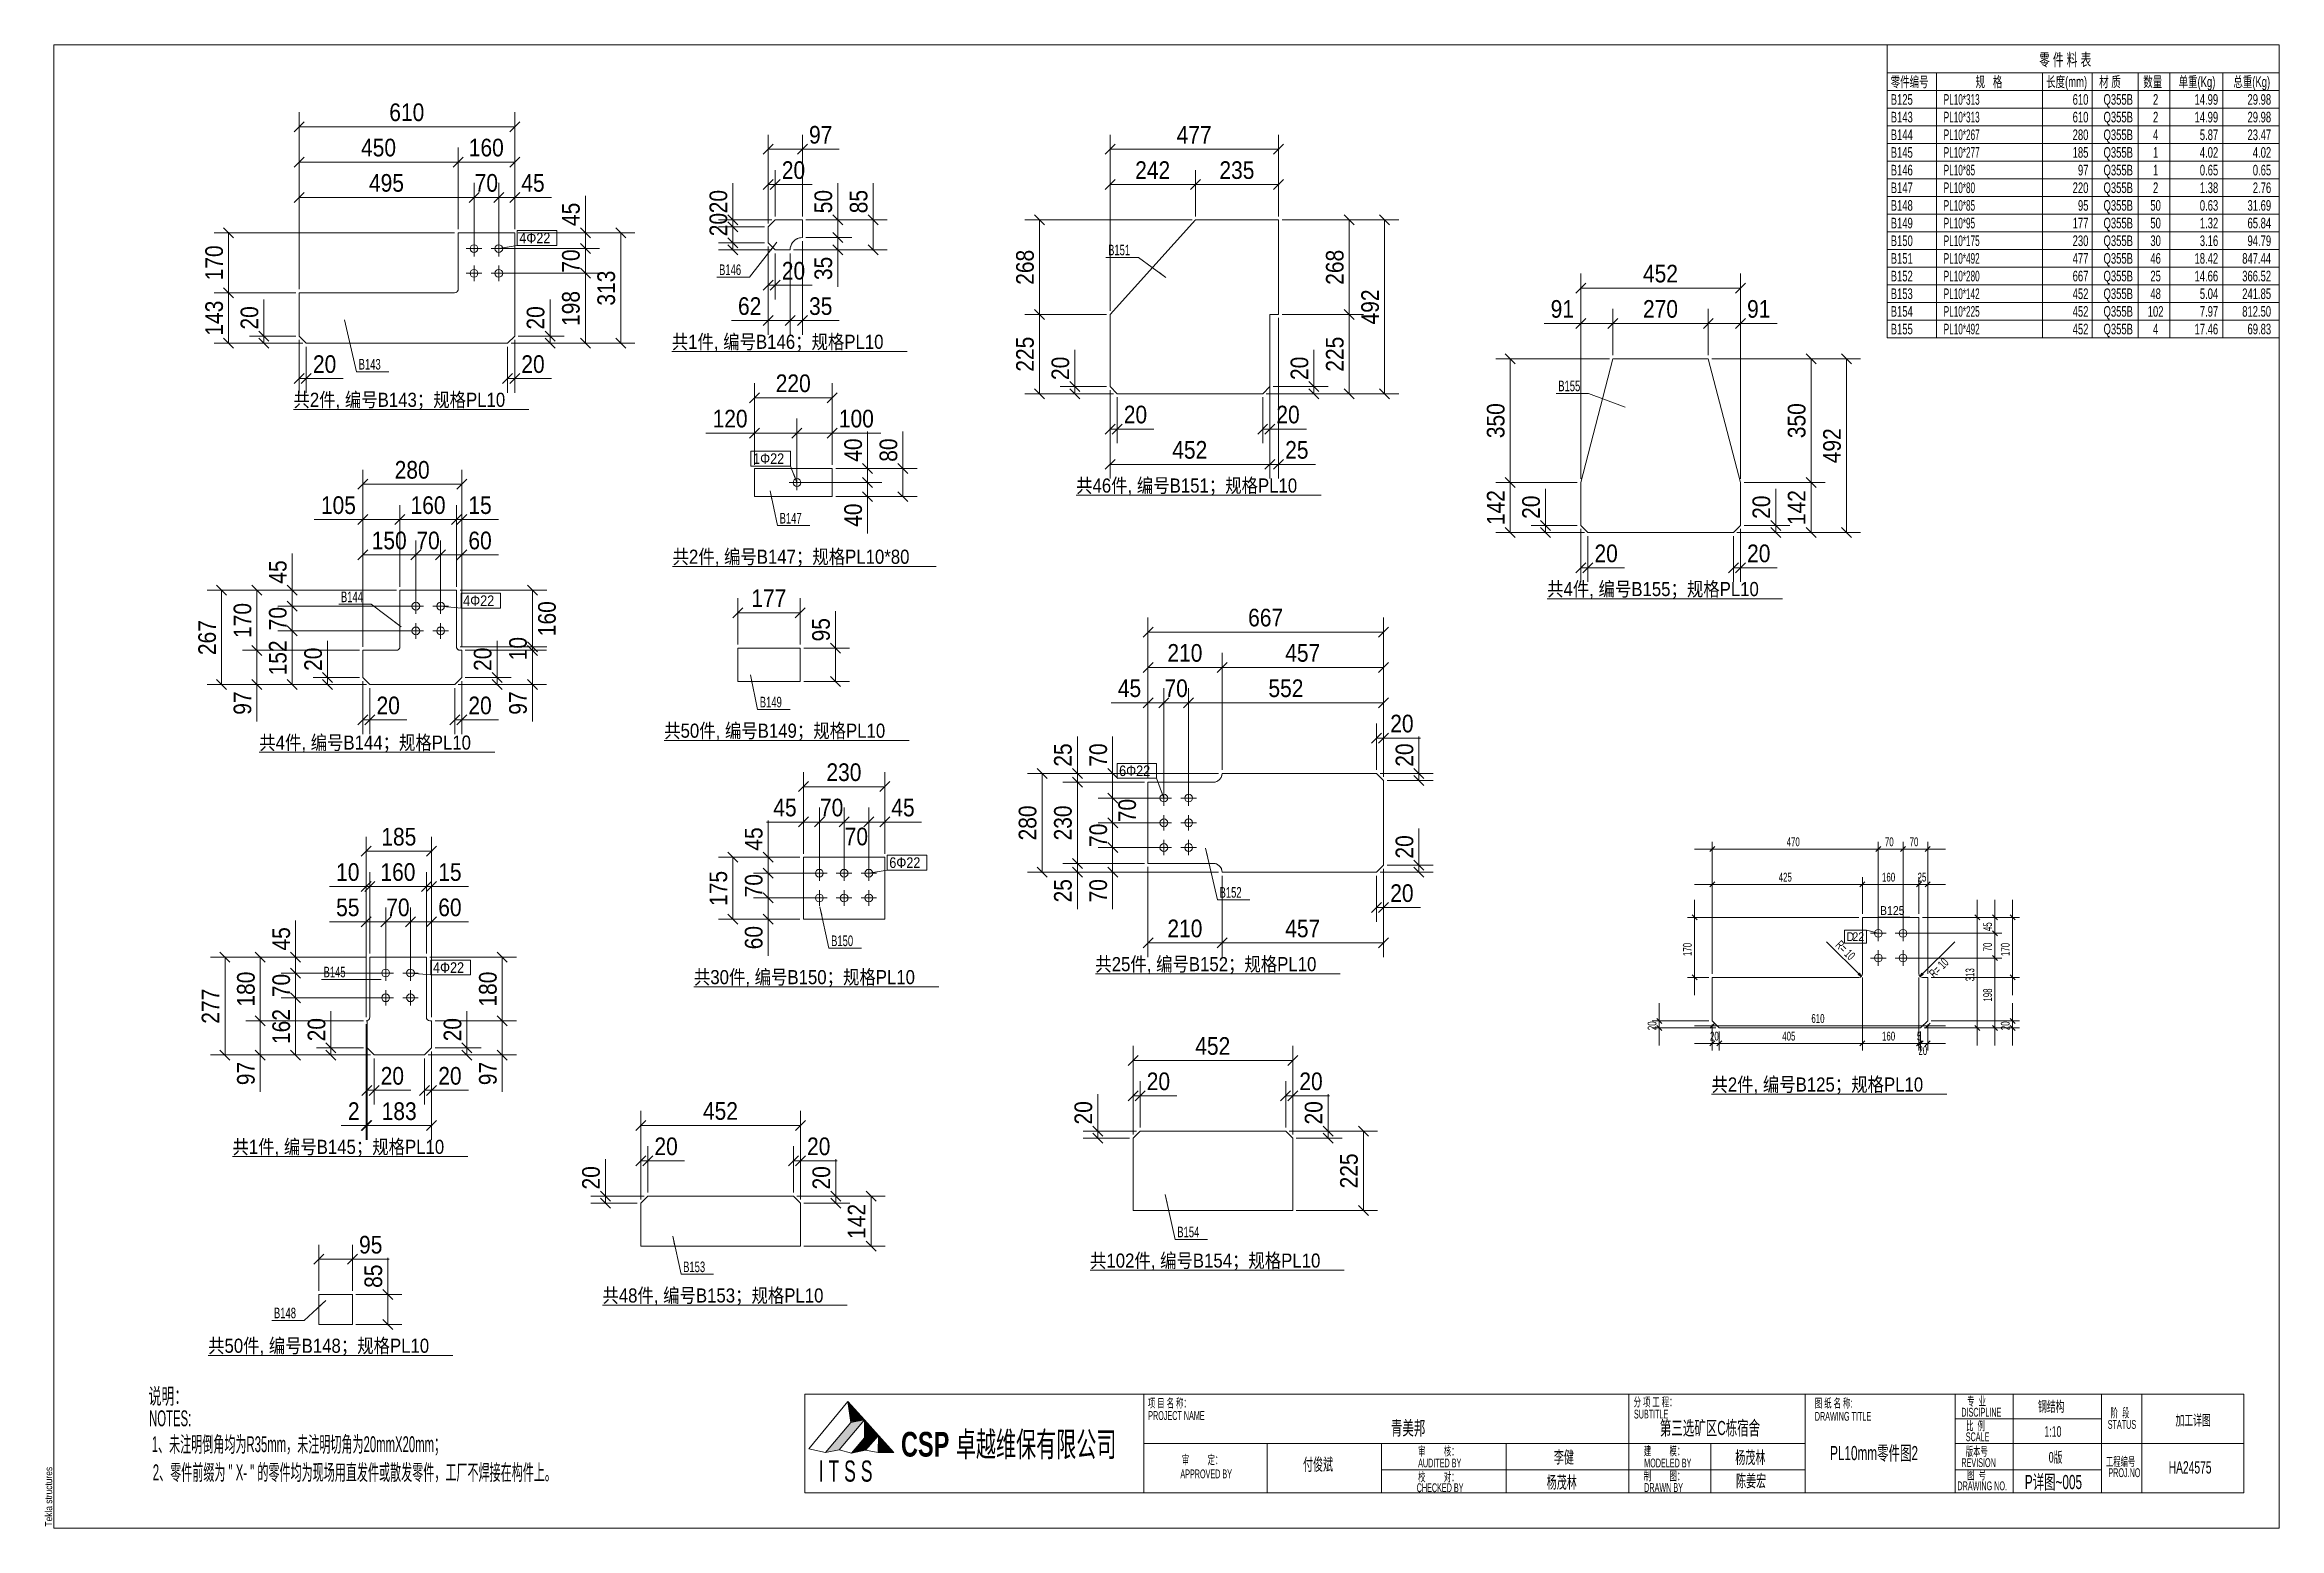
# Model space of a CAD drawing. Header units: inches. Extents: x 0 to 1938, y -2180 to 0.
# Drawn here: x 0 to 632, y -2180 to -1760 of the extents above; entities that cross this region are included whole.
import ezdxf

# ---------------------------------------------------------------- set-up
doc = ezdxf.new("R2010")
doc.units = ezdxf.units.IN
doc.header["$MEASUREMENT"] = 0
for name, pattern in [('XKITLINE00', [0]), ('XKITLINE01', [4, 1, -1, 1, -1]), ('XKITLINE04', [3, 0.5, -0.5, 0.5, -0.5, 0.5, -0.5])]:
    doc.linetypes.add(name, pattern=pattern)
for name, color, linetype, lineweight in [('Bolt', 7, 'Continuous', 0), ('BoltMark', 3, 'Continuous', 0), ('DrawingSheet', 5, 'Continuous', 0), ('OtherObjectType', 1, 'Continuous', 0), ('Part', 2, 'Continuous', 0), ('PartMark', 3, 'Continuous', 0), ('Z-DIMENSIONS', 1, 'Continuous', 0)]:
    doc.layers.add(name, color=color, linetype=linetype, lineweight=lineweight)
doc.styles.add('Arial', font='arial.ttf')
doc.styles.add('Arial Black', font='ariblk.ttf')
doc.styles.add('Arial Black Bold', font='ARIAL.TTF')
doc.styles.add('Arial Narrow', font='ARIAL.TTF')
doc.styles.add('romsim', font='ARIAL.TTF')
doc.styles.add('宋体', font='ARIAL.TTF')
doc.styles.add('黑体', font='ARIAL.TTF')

# ---------------------------------------------------------------- blocks, each defined once
blk = doc.blocks.new('P详图~005 (PL10mm零件图2)')
at = {"layer": 'OtherObjectType'}
for color, points in [(3, [(229.8, 41), (234.5, 35.7), (230.6, 35.1)]), (2, [(227.3, 27.2), (223.4, 26.5), (230.6, 35), (234.5, 35.7)]), (3, [(234.5, 35.7), (238.4, 31.3), (234.5, 30.7)]), (2, [(234.8, 27.1), (230.8, 26.3), (234.5, 30.6), (238.4, 31.3)]), (3, [(238.4, 31.3), (242.8, 26.5), (238.3, 26.5)])]:
    blk.add_hatch(color=color, dxfattribs=at).paths.add_polyline_path(points, flags=17)
at = {"layer": 'Z-DIMENSIONS'}
for points in [[(516.15, 162.12), (516.68, 161.24), (515.8, 161.77)], [(534.15, 161.77), (533.27, 161.24), (533.8, 162.12)]]:
    blk.add_hatch(color=3, dxfattribs=at).paths.add_polyline_path(points, flags=17)
at = {"layer": 'Bolt', "color": 2, "linetype": 'XKITLINE00', "lineweight": 0}
for p, q in [((126.15, 367.28), (121.75, 367.28)), ((123.95, 369.48), (123.95, 365.08)), ((133.15, 367.28), (128.75, 367.28)), ((130.95, 369.48), (130.95, 365.08)), ((123.95, 362.48), (123.95, 358.08)), ((130.95, 362.48), (130.95, 358.08)), ((126.15, 360.28), (121.75, 360.28)), ((133.15, 360.28), (128.75, 360.28)), ((213.15, 301.05), (217.55, 301.05)), ((215.35, 303.25), (215.35, 298.85)), ((105.27, 266.05), (109.67, 266.05)), ((107.47, 268.25), (107.47, 263.85)), ((112.27, 266.05), (116.67, 266.05)), ((114.47, 268.25), (114.47, 263.85)), ((107.47, 261.25), (107.47, 256.85)), ((114.47, 261.25), (114.47, 256.85)), ((105.27, 259.05), (109.67, 259.05)), ((112.27, 259.05), (116.67, 259.05)), ((317.03, 211.72), (321.43, 211.72)), ((319.23, 213.92), (319.23, 209.52)), ((324.03, 211.72), (328.43, 211.72)), ((326.23, 213.92), (326.23, 209.52)), ((317.03, 204.72), (321.43, 204.72)), ((319.23, 206.92), (319.23, 202.52)), ((324.03, 204.72), (328.43, 204.72)), ((326.23, 206.92), (326.23, 202.52)), ((317.03, 197.72), (321.43, 197.72)), ((319.23, 199.92), (319.23, 195.52)), ((324.03, 197.72), (328.43, 197.72)), ((326.23, 199.92), (326.23, 195.52)), ((219.5, 190.45), (223.9, 190.45)), ((221.7, 192.65), (221.7, 188.25)), ((226.5, 190.45), (230.9, 190.45)), ((228.7, 192.65), (228.7, 188.25)), ((233.5, 190.45), (237.9, 190.45)), ((235.7, 192.65), (235.7, 188.25)), ((221.7, 185.65), (221.7, 181.25)), ((228.7, 185.65), (228.7, 181.25)), ((235.7, 185.65), (235.7, 181.25)), ((219.5, 183.45), (223.9, 183.45)), ((226.5, 183.45), (230.9, 183.45)), ((233.5, 183.45), (237.9, 183.45)), ((96.74, 162.19), (101.14, 162.19)), ((98.94, 164.39), (98.94, 159.99)), ((103.74, 162.19), (108.14, 162.19)), ((105.94, 164.39), (105.94, 159.99)), ((96.74, 155.19), (101.14, 155.19)), ((98.94, 157.39), (98.94, 152.99)), ((103.74, 155.19), (108.14, 155.19)), ((105.94, 157.39), (105.94, 152.99))]:
    blk.add_line(p, q, dxfattribs=at)
at = {"layer": 'Bolt', "color": 3, "linetype": 'XKITLINE00', "lineweight": 0}
for p, q in [((523.67, 173.44), (519.27, 173.44)), ((521.47, 175.64), (521.47, 171.24)), ((530.67, 173.44), (526.27, 173.44)), ((528.47, 175.64), (528.47, 171.24)), ((523.67, 166.44), (519.27, 166.44)), ((521.47, 168.64), (521.47, 164.24)), ((530.67, 166.44), (526.27, 166.44)), ((528.47, 168.64), (528.47, 164.24))]:
    blk.add_line(p, q, dxfattribs=at)
at = {"layer": 'Bolt', "color": 2, "linetype": 'XKITLINE00', "lineweight": 0}
for centre in [(123.95, 367.28), (130.95, 367.28), (123.95, 360.28), (130.95, 360.28), (215.35, 301.05), (107.47, 266.05), (114.47, 266.05), (107.47, 259.05), (114.47, 259.05), (319.23, 211.72), (326.23, 211.72), (319.23, 204.72), (326.23, 204.72), (319.23, 197.72), (326.23, 197.72), (221.7, 190.45), (228.7, 190.45), (235.7, 190.45), (221.7, 183.45), (228.7, 183.45), (235.7, 183.45), (98.94, 162.19), (105.94, 162.19), (98.94, 155.19), (105.94, 155.19)]:
    blk.add_circle(centre, 1.1, dxfattribs=at)
at = {"layer": 'Bolt', "color": 3, "linetype": 'XKITLINE00', "lineweight": 0}
for centre in [(521.47, 173.44), (528.47, 173.44), (521.47, 166.44), (528.47, 166.44)]:
    blk.add_circle(centre, 1.1, dxfattribs=at)
at = {"layer": 'BoltMark', "color": 1, "linetype": 'XKITLINE00', "lineweight": 0}
for p, q in [((130.95, 367.28), (136.15, 368.18)), ((133.42, 367.71), (130.95, 367.28)), ((136.15, 372.38), (147.35, 372.38)), ((136.15, 368.18), (136.15, 372.38)), ((136.15, 368.18), (147.35, 368.18)), ((147.35, 368.18), (147.35, 372.38)), ((202.34, 309.91), (213.54, 309.91)), ((202.34, 305.71), (202.34, 309.91)), ((202.34, 305.71), (213.54, 305.71)), ((213.54, 305.71), (213.54, 309.91)), ((215.35, 301.05), (213.54, 305.71)), ((214.44, 303.38), (215.35, 301.05)), ((114.47, 266.05), (120.26, 265.5)), ((116.96, 265.81), (114.47, 266.05)), ((120.26, 269.7), (131.46, 269.7)), ((120.26, 265.5), (120.26, 269.7)), ((131.46, 265.5), (131.46, 269.7)), ((120.26, 265.5), (131.46, 265.5)), ((305.96, 221.55), (317.16, 221.55)), ((305.96, 217.35), (305.96, 221.55)), ((317.16, 217.35), (317.16, 221.55)), ((305.96, 217.35), (317.16, 217.35)), ((319.23, 211.72), (317.16, 217.35)), ((318.37, 214.07), (319.23, 211.72)), ((235.7, 190.45), (240.9, 191.35)), ((238.16, 190.88), (235.7, 190.45)), ((240.9, 195.55), (252.09, 195.55)), ((240.9, 191.35), (240.9, 195.55)), ((240.9, 191.35), (252.09, 191.35)), ((252.09, 191.35), (252.09, 195.55)), ((111.73, 165.84), (122.93, 165.84)), ((111.73, 161.64), (111.73, 165.84)), ((122.93, 161.64), (122.93, 165.84)), ((105.94, 162.19), (111.73, 161.64)), ((108.42, 161.95), (105.94, 162.19)), ((111.73, 161.64), (122.93, 161.64))]:
    blk.add_line(p, q, dxfattribs=at)
at = {"layer": 'BoltMark', "color": 4, "linetype": 'XKITLINE00', "lineweight": 0}
for p, q in [((511.9, 174.33), (518.09, 174.33)), ((511.9, 170.63), (511.9, 174.33)), ((518.09, 170.63), (518.09, 174.33)), ((521.47, 173.44), (518.09, 174.33)), ((511.9, 170.63), (518.09, 170.63))]:
    blk.add_line(p, q, dxfattribs=at)
at = {"layer": 'DrawingSheet', "color": 5, "linetype": 'XKITLINE00', "lineweight": 0}
for p, q in [((635, 425), (5, 425)), ((5, 425), (5, 5)), ((635, 5), (635, 425)), ((5, 5), (635, 5))]:
    blk.add_line(p, q, dxfattribs=at)
at = {"layer": 'OtherObjectType', "color": 3, "linetype": 'XKITLINE00', "lineweight": 0}
for p, q in [((524, 412), (524, 425)), ((524, 425), (635, 425)), ((635, 412), (635, 425)), ((524, 417), (635, 417)), ((524, 412), (635, 412)), ((524, 407), (524, 412)), ((538, 412), (538, 417)), ((538, 407), (538, 412)), ((568, 412), (568, 417)), ((568, 407), (568, 412)), ((582, 412), (582, 417)), ((582, 407), (582, 412)), ((595, 412), (595, 417)), ((595, 407), (595, 412)), ((604, 412), (604, 417)), ((604, 407), (604, 412)), ((619, 412), (619, 417)), ((619, 407), (619, 412)), ((635, 407), (635, 412)), ((524, 407), (635, 407)), ((524, 402), (524, 407)), ((538, 402), (538, 407)), ((568, 402), (568, 407)), ((582, 402), (582, 407)), ((595, 402), (595, 407)), ((604, 402), (604, 407)), ((619, 402), (619, 407)), ((635, 402), (635, 407)), ((524, 402), (635, 402)), ((524, 397), (524, 402)), ((538, 397), (538, 402)), ((568, 397), (568, 402)), ((582, 397), (582, 402)), ((595, 397), (595, 402)), ((604, 397), (604, 402)), ((619, 397), (619, 402)), ((635, 397), (635, 402)), ((524, 397), (635, 397)), ((524, 392), (524, 397)), ((538, 392), (538, 397)), ((568, 392), (568, 397)), ((582, 392), (582, 397)), ((595, 392), (595, 397)), ((604, 392), (604, 397)), ((619, 392), (619, 397)), ((635, 392), (635, 397)), ((524, 392), (635, 392)), ((524, 387), (524, 392)), ((524, 387), (635, 387)), ((524, 382), (524, 387)), ((538, 387), (538, 392)), ((538, 382), (538, 387)), ((568, 387), (568, 392)), ((568, 382), (568, 387)), ((582, 387), (582, 392)), ((582, 382), (582, 387)), ((595, 387), (595, 392)), ((595, 382), (595, 387)), ((604, 387), (604, 392)), ((604, 382), (604, 387)), ((619, 387), (619, 392)), ((619, 382), (619, 387)), ((635, 387), (635, 392)), ((635, 382), (635, 387)), ((524, 382), (635, 382)), ((524, 377), (524, 382)), ((538, 377), (538, 382)), ((568, 377), (568, 382)), ((582, 377), (582, 382)), ((595, 377), (595, 382)), ((604, 377), (604, 382)), ((619, 377), (619, 382)), ((635, 377), (635, 382)), ((524, 377), (635, 377)), ((524, 372), (524, 377)), ((538, 372), (538, 377)), ((568, 372), (568, 377)), ((582, 372), (582, 377)), ((595, 372), (595, 377)), ((604, 372), (604, 377)), ((619, 372), (619, 377)), ((635, 372), (635, 377)), ((524, 372), (635, 372)), ((524, 367), (524, 372)), ((524, 367), (635, 367)), ((524, 362), (524, 367)), ((538, 367), (538, 372)), ((538, 362), (538, 367)), ((568, 367), (568, 372)), ((568, 362), (568, 367)), ((582, 367), (582, 372)), ((582, 362), (582, 367)), ((595, 367), (595, 372)), ((595, 362), (595, 367)), ((604, 367), (604, 372)), ((604, 362), (604, 367)), ((619, 367), (619, 372)), ((619, 362), (619, 367)), ((635, 367), (635, 372)), ((635, 362), (635, 367)), ((524, 362), (635, 362)), ((524, 357), (524, 362)), ((538, 357), (538, 362)), ((568, 357), (568, 362)), ((582, 357), (582, 362)), ((595, 357), (595, 362)), ((604, 357), (604, 362)), ((619, 357), (619, 362)), ((635, 357), (635, 362)), ((524, 357), (635, 357)), ((524, 352), (524, 357)), ((538, 352), (538, 357)), ((568, 352), (568, 357)), ((582, 352), (582, 357)), ((595, 352), (595, 357)), ((604, 352), (604, 357)), ((619, 352), (619, 357)), ((635, 352), (635, 357)), ((524, 352), (635, 352)), ((524, 347), (524, 352)), ((538, 347), (538, 352)), ((568, 347), (568, 352)), ((582, 347), (582, 352)), ((595, 347), (595, 352)), ((604, 347), (604, 352)), ((619, 347), (619, 352)), ((635, 347), (635, 352)), ((524, 347), (635, 347)), ((524, 342), (524, 347)), ((524, 342), (635, 342)), ((538, 342), (538, 347)), ((568, 342), (568, 347)), ((582, 342), (582, 347)), ((595, 342), (595, 347)), ((604, 342), (604, 347)), ((619, 342), (619, 347)), ((635, 342), (635, 347)), ((625, 43), (217.6, 43)), ((217.6, 43), (217.6, 15)), ((313.6, 43), (313.6, 15)), ((452.8, 43), (382.8, 43)), ((450.9, 42.8), (450.9, 15.1)), ((500.8, 43), (500.8, 15)), ((543.2, 43), (543.2, 15)), ((559.7, 43), (559.7, 15)), ((584.7, 43), (584.7, 15)), ((596.1, 43), (596.1, 15)), ((625, 43), (625, 15)), ((584.7, 36), (543.2, 36)), ((500.8, 29), (313.7, 29)), ((348.5, 29), (348.5, 15)), ((380.8, 29), (380.8, 15)), ((416.1, 29.1), (416.1, 15.1)), ((474.1, 29), (474.1, 15)), ((625, 29), (543.2, 29)), ((500.8, 21.6), (380.8, 21.6)), ((584.7, 21.6), (543.2, 21.6)), ((625, 15), (217.6, 15))]:
    blk.add_line(p, q, dxfattribs=at)
at = {"layer": 'OtherObjectType', "color": 6, "linetype": 'XKITLINE00', "lineweight": 0}
for p, q in [((179.92, 338.15), (246.58, 338.15)), ((72.83, 321.73), (139.48, 321.73)), ((294.39, 297.45), (363.71, 297.45)), ((180.15, 277.3), (254.8, 277.3)), ((427.73, 268.15), (494.38, 268.15)), ((177.77, 228.05), (247.09, 228.05)), ((63.14, 224.68), (129.79, 224.68)), ((186.19, 158.29), (255.5, 158.29)), ((299.83, 161.97), (369.15, 161.97)), ((474.25, 127.89), (540.9, 127.89)), ((55.56, 110.24), (122.21, 110.24)), ((298.32, 78.04), (370.3, 78.04)), ((160.28, 68.17), (229.59, 68.17)), ((48.66, 53.94), (117.97, 53.94))]:
    blk.add_line(p, q, dxfattribs=at)
at = {"layer": 'OtherObjectType', "color": 2, "linetype": 'XKITLINE00', "lineweight": 0}
for p, q in [((229.8, 40.9), (218.7, 27.5)), ((230.6, 35), (229.8, 40.9)), ((229.8, 40.9), (234.5, 35.7)), ((223.4, 26.5), (230.6, 35)), ((230.6, 35), (223.4, 26.5)), ((234.5, 35.7), (227.3, 27.2)), ((230.6, 35), (234.5, 35.7)), ((234.5, 30.6), (234.5, 35.7)), ((234.5, 35.7), (238.4, 31.3)), ((218.7, 27.5), (223.4, 26.5)), ((223.4, 26.5), (227.3, 27.2)), ((227.3, 27.2), (230.8, 26.3)), ((230.8, 26.3), (234.5, 30.6)), ((230.8, 26.3), (234.8, 27.1)), ((234.5, 30.6), (238.4, 31.3)), ((238.4, 31.3), (234.8, 27.1)), ((234.8, 27.1), (238.3, 26.5)), ((238.3, 26.5), (238.4, 31.3)), ((238.3, 26.5), (242.8, 26.5)), ((242.8, 26.5), (238.4, 31.3))]:
    blk.add_line(p, q, dxfattribs=at)
at = {"layer": 'Part', "color": 2, "linetype": 'XKITLINE00', "lineweight": 0}
for p, q in [((207.2, 373.4), (209.2, 375.4)), ((207.2, 368.9), (207.2, 373.4)), ((209.2, 375.4), (216.9, 375.4)), ((216.9, 375.4), (216.9, 370.4)), ((304, 348.65), (328.2, 375.4)), ((328.2, 375.4), (351.7, 375.4)), ((351.7, 375.4), (351.7, 348.65)), ((119.45, 355.78), (119.45, 371.78)), ((119.45, 371.78), (135.45, 371.78)), ((135.45, 371.78), (135.45, 342.48)), ((209.2, 366.9), (207.2, 368.9)), ((213.4, 366.9), (213.44, 367.45)), ((216.35, 370.36), (216.9, 370.4)), ((213.4, 366.9), (209.2, 366.9)), ((74.45, 342.48), (74.45, 354.78)), ((74.45, 354.78), (118.45, 354.78)), ((118.76, 354.83), (118.45, 354.78)), ((119.45, 355.78), (119.4, 355.47)), ((304, 328.2), (304, 348.65)), ((349.2, 328.2), (349.2, 348.65)), ((351.7, 348.65), (349.2, 348.65)), ((76.45, 340.48), (74.45, 342.48)), ((135.45, 342.48), (133.45, 340.48)), ((133.45, 340.48), (76.45, 340.48)), ((437.26, 301.1), (446.36, 336.1)), ((446.36, 336.1), (473.36, 336.1)), ((473.36, 336.1), (482.46, 301.1)), ((306, 326.2), (304, 328.2)), ((347.2, 326.2), (306, 326.2)), ((349.2, 328.2), (347.2, 326.2)), ((203.35, 297.05), (203.35, 305.05)), ((203.35, 305.05), (225.35, 305.05)), ((225.35, 297.05), (225.35, 305.05)), ((437.26, 288.9), (437.26, 301.1)), ((482.46, 301.1), (482.46, 288.9)), ((203.35, 297.05), (225.35, 297.05)), ((439.26, 286.9), (437.26, 288.9)), ((480.46, 286.9), (439.26, 286.9)), ((482.46, 288.9), (480.46, 286.9)), ((102.97, 254.55), (102.97, 270.55)), ((102.97, 270.55), (118.97, 270.55)), ((118.97, 270.55), (118.97, 254.55)), ((92.47, 245.85), (92.47, 253.55)), ((101.97, 253.55), (92.47, 253.55)), ((102.28, 253.6), (101.97, 253.55)), ((102.97, 254.55), (102.92, 254.24)), ((119.02, 254.24), (118.97, 254.55)), ((119.97, 253.55), (119.66, 253.6)), ((120.47, 253.55), (119.97, 253.55)), ((120.47, 245.85), (120.47, 253.55)), ((198.6, 244.7), (198.6, 254.2)), ((198.6, 254.2), (216.26, 254.2)), ((216.26, 254.2), (216.26, 244.7)), ((94.47, 243.85), (92.47, 245.85)), ((118.47, 243.85), (94.47, 243.85)), ((120.47, 245.85), (118.47, 243.85)), ((216.26, 244.7), (198.6, 244.7)), ((314.73, 193.22), (314.73, 216.22)), ((333.23, 216.22), (314.73, 216.22)), ((333.72, 216.27), (333.23, 216.22)), ((335.73, 218.72), (335.68, 218.24)), ((379.43, 218.72), (335.73, 218.72)), ((379.43, 218.72), (381.43, 216.72)), ((381.43, 216.72), (381.43, 192.72)), ((217.2, 177.45), (217.2, 194.95)), ((217.2, 194.95), (240.2, 194.95)), ((240.2, 194.95), (240.2, 177.45)), ((333.23, 193.22), (314.73, 193.22)), ((333.23, 193.22), (333.72, 193.18)), ((335.68, 191.21), (335.73, 190.72)), ((379.43, 190.72), (335.73, 190.72)), ((381.43, 192.72), (379.43, 190.72)), ((240.2, 177.45), (217.2, 177.45)), ((532.97, 177.94), (516.97, 177.94)), ((516.97, 177.94), (516.97, 161.94)), ((532.97, 161.94), (532.97, 177.94)), ((94.44, 149.69), (94.44, 166.69)), ((94.44, 166.69), (110.44, 166.69)), ((110.44, 166.69), (110.44, 149.69)), ((515.97, 160.94), (474.47, 160.94)), ((474.47, 160.94), (474.47, 148.64)), ((516.28, 160.99), (515.97, 160.94)), ((516.97, 161.94), (516.92, 161.64)), ((533.02, 161.64), (532.97, 161.94)), ((533.97, 160.94), (533.66, 160.99)), ((535.47, 160.94), (533.97, 160.94)), ((535.47, 148.64), (535.47, 160.94)), ((93.74, 148.74), (93.44, 148.69)), ((93.64, 148.69), (93.44, 148.69)), ((93.64, 140.99), (93.64, 148.69)), ((94.44, 149.69), (94.39, 149.38)), ((110.48, 149.38), (110.44, 149.69)), ((111.44, 148.69), (111.13, 148.74)), ((111.94, 148.69), (111.44, 148.69)), ((111.94, 140.99), (111.94, 148.69)), ((474.47, 148.64), (476.47, 146.64)), ((533.47, 146.64), (476.47, 146.64)), ((535.47, 148.64), (533.47, 146.64)), ((95.64, 138.99), (93.64, 140.99)), ((111.94, 140.99), (109.94, 138.99)), ((109.94, 138.99), (95.64, 138.99)), ((310.51, 115.44), (312.51, 117.44)), ((310.51, 94.99), (310.51, 115.44)), ((312.51, 117.44), (353.71, 117.44)), ((353.71, 117.44), (355.71, 115.44)), ((355.71, 115.44), (355.71, 94.99)), ((171.14, 97.04), (173.14, 99.04)), ((171.14, 84.84), (171.14, 97.04)), ((173.14, 99.04), (214.34, 99.04)), ((214.34, 99.04), (216.34, 97.04)), ((216.34, 97.04), (216.34, 84.84)), ((355.71, 94.99), (310.51, 94.99)), ((216.34, 84.84), (171.14, 84.84)), ((80.02, 62.69), (80.02, 71.19)), ((89.52, 71.19), (80.02, 71.19)), ((89.52, 62.69), (89.52, 71.19)), ((89.52, 62.69), (80.02, 62.69))]:
    blk.add_line(p, q, dxfattribs=at)
at = {"layer": 'Part', "color": 6, "linetype": 'XKITLINE01', "lineweight": 0}
for p, q in [((213.44, 367.45), (213.4, 366.9)), ((216.9, 370.4), (216.35, 370.36)), ((118.45, 354.78), (118.76, 354.83)), ((119.4, 355.47), (119.45, 355.78)), ((101.97, 253.55), (102.28, 253.6)), ((102.92, 254.24), (102.97, 254.55)), ((118.97, 254.55), (119.02, 254.24)), ((119.66, 253.6), (119.97, 253.55)), ((333.23, 216.22), (333.72, 216.27)), ((335.68, 218.24), (335.73, 218.72)), ((333.72, 193.18), (333.23, 193.22)), ((335.73, 190.72), (335.68, 191.21)), ((93.44, 148.69), (93.74, 148.74)), ((94.39, 149.38), (94.44, 149.69)), ((110.44, 149.69), (110.48, 149.38)), ((111.13, 148.74), (111.44, 148.69))]:
    blk.add_line(p, q, dxfattribs=at)
at = {"layer": 'Part', "color": 7, "linetype": 'XKITLINE04', "lineweight": 0}
for p, q in [((515.97, 160.94), (516.28, 160.99)), ((516.92, 161.64), (516.97, 161.94)), ((532.97, 161.94), (533.02, 161.64)), ((533.66, 160.99), (533.97, 160.94))]:
    blk.add_line(p, q, dxfattribs=at)
at = {"layer": 'Part', "color": 2, "linetype": 'XKITLINE00', "lineweight": 0}
for centre, radius, start, end in [((216.9, 366.9), 3.5, 99, 171), ((118.45, 355.78), 1, 288, 342), ((101.97, 254.55), 1, 288, 342), ((119.97, 254.55), 1, 198, 252), ((333.23, 218.72), 2.5, 281.25, 348.75), ((333.23, 190.72), 2.5, 11.25, 78.75), ((515.97, 161.94), 1, 288, 342), ((533.97, 161.94), 1, 198, 252), ((93.44, 149.69), 1, 288, 342), ((111.44, 149.69), 1, 198, 252)]:
    blk.add_arc(centre, radius, start, end, dxfattribs=at)
at = {"layer": 'Part', "color": 6, "linetype": 'XKITLINE01', "lineweight": 0}
for centre, radius, start, end in [((216.9, 366.9), 3.5, 99, 171), ((118.45, 355.78), 1, 288, 342), ((101.97, 254.55), 1, 288, 342), ((119.97, 254.55), 1, 198, 252), ((333.23, 218.72), 2.5, 281.25, 348.75), ((333.23, 190.72), 2.5, 11.25, 78.75), ((93.44, 149.69), 1, 288, 342), ((111.44, 149.69), 1, 198, 252)]:
    blk.add_arc(centre, radius, start, end, dxfattribs=at)
at = {"layer": 'Part', "color": 7, "linetype": 'XKITLINE04', "lineweight": 0}
for centre, start, end in [((515.97, 161.94), 288, 342), ((533.97, 161.94), 198, 252)]:
    blk.add_arc(centre, 1, start, end, dxfattribs=at)
at = {"layer": 'PartMark', "color": 4, "linetype": 'XKITLINE00', "lineweight": 0}
for p, q in [((209.68, 369.07), (201.9, 359.2)), ((208.13, 367.11), (209.68, 369.07)), ((302.84, 364.78), (312.03, 364.78)), ((319.8, 359.1), (312.03, 364.78)), ((192.71, 359.2), (201.9, 359.2)), ((317.79, 360.57), (319.8, 359.1)), ((87.31, 347.09), (90.68, 332.43)), ((87.87, 344.66), (87.31, 347.09)), ((90.68, 332.43), (99.86, 332.43)), ((430.27, 326.3), (439.46, 326.3)), ((449.85, 322.4), (439.46, 326.3)), ((447.51, 323.27), (449.85, 322.4)), ((207.78, 298.68), (209.85, 288.85)), ((208.29, 296.23), (207.78, 298.68)), ((209.85, 288.85), (219.03, 288.85)), ((85.65, 266.58), (94.84, 266.58)), ((103.32, 260.2), (94.84, 266.58)), ((101.32, 261.7), (103.32, 260.2)), ((202.16, 246.63), (204.23, 236.8)), ((202.68, 244.18), (202.16, 246.63)), ((204.23, 236.8), (213.42, 236.8)), ((331.03, 197.58), (334.39, 182.92)), ((331.59, 195.14), (331.03, 197.58)), ((221.83, 180.98), (224.42, 169.22)), ((222.37, 178.54), (221.83, 180.98)), ((334.39, 182.92), (343.58, 182.92)), ((224.42, 169.22), (233.6, 169.22)), ((80.73, 160.38), (89.91, 160.38)), ((97.64, 160.41), (89.91, 160.38)), ((95.14, 160.4), (97.64, 160.41)), ((319.58, 99.51), (322.42, 86.79)), ((320.12, 97.07), (319.58, 99.51)), ((180.21, 87.71), (182.53, 76.92)), ((180.73, 85.27), (180.21, 87.71)), ((322.42, 86.79), (331.61, 86.79)), ((182.53, 76.92), (191.72, 76.92)), ((66.7, 63.86), (75.89, 63.86)), ((81.95, 69.46), (75.89, 63.86)), ((80.11, 67.77), (81.95, 69.46))]:
    blk.add_line(p, q, dxfattribs=at)
at = {"layer": 'PartMark', "color": 6, "linetype": 'XKITLINE00', "lineweight": 0}
blk.add_line((521.37, 178.04), (530.36, 178.04), dxfattribs=at)
at = {"layer": 'Z-DIMENSIONS', "color": 4, "linetype": 'XKITLINE00', "lineweight": 0}
for p, q in [((74.45, 355.78), (74.45, 405.88)), ((135.45, 372.78), (135.45, 405.88)), ((75.87, 403.19), (73.04, 400.37)), ((74.45, 401.78), (135.45, 401.78)), ((136.87, 403.19), (134.04, 400.37)), ((207.2, 374.4), (207.2, 399.5)), ((216.9, 376.4), (216.9, 399.5)), ((304, 349.65), (304, 399.5)), ((351.7, 376.4), (351.7, 399.5)), ((75.87, 393.19), (73.04, 390.37)), ((74.45, 355.78), (74.45, 395.88)), ((120.87, 393.19), (118.04, 390.37)), ((120.87, 393.19), (118.04, 390.37)), ((119.45, 372.78), (119.45, 395.88)), ((119.45, 372.78), (119.45, 395.88)), ((136.87, 393.19), (134.04, 390.37)), ((135.45, 372.78), (135.45, 395.88)), ((208.61, 396.81), (205.79, 393.99)), ((207.2, 395.4), (216.9, 395.4)), ((218.31, 396.81), (215.49, 393.99)), ((216.9, 395.4), (227.32, 395.4)), ((216.9, 395.4), (227.32, 395.4)), ((305.41, 396.81), (302.59, 393.99)), ((304, 395.4), (351.7, 395.4)), ((353.11, 396.81), (350.29, 393.99)), ((74.45, 391.78), (119.45, 391.78)), ((119.45, 391.78), (114.45, 391.78)), ((119.45, 391.78), (135.45, 391.78)), ((119.45, 391.78), (124.45, 391.78)), ((208.61, 386.81), (205.79, 383.99)), ((207.2, 374.4), (207.2, 389.5)), ((210.61, 386.81), (207.79, 383.99)), ((209.2, 376.4), (209.2, 389.5)), ((305.41, 386.81), (302.59, 383.99)), ((304, 349.65), (304, 389.5)), ((329.61, 386.81), (326.79, 383.99)), ((329.61, 386.81), (326.79, 383.99)), ((328.2, 376.4), (328.2, 389.5)), ((328.2, 376.4), (328.2, 389.5)), ((353.11, 386.81), (350.29, 383.99)), ((351.7, 376.4), (351.7, 389.5)), ((75.87, 383.19), (73.04, 380.37)), ((74.45, 355.78), (74.45, 385.88)), ((74.45, 381.78), (123.95, 381.78)), ((123.95, 381.78), (118.95, 381.78)), ((125.37, 383.19), (122.54, 380.37)), ((125.37, 383.19), (122.54, 380.37)), ((123.95, 368.28), (123.95, 385.88)), ((123.95, 368.28), (123.95, 385.88)), ((123.95, 381.78), (130.95, 381.78)), ((123.95, 381.78), (128.95, 381.78)), ((130.95, 381.78), (125.95, 381.78)), ((132.37, 383.19), (129.54, 380.37)), ((132.37, 383.19), (129.54, 380.37)), ((130.95, 368.28), (130.95, 385.88)), ((130.95, 368.28), (130.95, 385.88)), ((130.95, 381.78), (135.45, 381.78)), ((130.95, 381.78), (135.95, 381.78)), ((136.87, 383.19), (134.04, 380.37)), ((135.45, 372.78), (135.45, 385.88)), ((135.45, 381.78), (145.87, 381.78)), ((135.45, 381.78), (145.87, 381.78)), ((155.45, 371.78), (155.45, 382.2)), ((155.45, 371.78), (155.45, 382.2)), ((197.2, 375.4), (197.2, 385.82)), ((197.2, 375.4), (197.2, 385.82)), ((207.2, 385.4), (209.2, 385.4)), ((209.2, 385.4), (219.62, 385.4)), ((209.2, 385.4), (219.62, 385.4)), ((226.9, 375.4), (226.9, 385.82)), ((226.9, 375.4), (226.9, 385.82)), ((236.9, 375.4), (236.9, 385.82)), ((236.9, 375.4), (236.9, 385.82)), ((304, 385.4), (328.2, 385.4)), ((328.2, 385.4), (323.2, 385.4)), ((328.2, 385.4), (351.7, 385.4)), ((328.2, 385.4), (333.2, 385.4)), ((208.2, 375.4), (193.1, 375.4)), ((206.2, 373.4), (193.1, 373.4)), ((195.79, 376.81), (198.61, 373.99)), ((195.79, 374.81), (198.61, 371.99)), ((197.2, 368.9), (197.2, 379.32)), ((197.2, 368.9), (197.2, 379.32)), ((197.2, 373.4), (197.2, 375.4)), ((217.9, 375.4), (230.9, 375.4)), ((217.9, 375.4), (240.9, 375.4)), ((225.49, 376.81), (228.31, 373.99)), ((226.9, 370.4), (226.9, 375.4)), ((226.9, 370.4), (226.9, 375.4)), ((235.49, 376.81), (238.31, 373.99)), ((236.9, 366.9), (236.9, 375.4)), ((327.2, 375.4), (279.9, 375.4)), ((282.59, 376.81), (285.41, 373.99)), ((284, 348.65), (284, 375.4)), ((352.7, 375.4), (375.7, 375.4)), ((352.7, 375.4), (385.7, 375.4)), ((370.29, 376.81), (373.11, 373.99)), ((371.7, 348.65), (371.7, 375.4)), ((380.29, 376.81), (383.11, 373.99)), ((381.7, 326.2), (381.7, 375.4)), ((118.45, 371.78), (50.35, 371.78)), ((53.04, 373.19), (55.87, 370.37)), ((54.45, 354.78), (54.45, 371.78)), ((131.95, 367.28), (159.45, 367.28)), ((131.95, 367.28), (159.45, 367.28)), ((136.45, 371.78), (159.45, 371.78)), ((136.45, 371.78), (169.45, 371.78)), ((154.04, 373.19), (156.87, 370.37)), ((154.04, 368.69), (156.87, 365.87)), ((154.04, 368.69), (156.87, 365.87)), ((155.45, 367.28), (155.45, 372.28)), ((155.45, 367.28), (155.45, 371.78)), ((155.45, 367.28), (155.45, 362.28)), ((155.45, 360.28), (155.45, 367.28)), ((164.04, 373.19), (166.87, 370.37)), ((165.45, 340.48), (165.45, 371.78)), ((206.2, 368.9), (193.1, 368.9)), ((195.79, 370.31), (198.61, 367.49)), ((195.79, 368.31), (198.61, 365.49)), ((197.2, 366.9), (197.2, 368.9)), ((207.2, 367.9), (207.2, 352.9)), ((207.2, 367.9), (207.2, 342.9)), ((216.9, 369.4), (216.9, 342.9)), ((217.9, 370.4), (230.9, 370.4)), ((217.9, 370.4), (230.9, 370.4)), ((225.49, 371.81), (228.31, 368.99)), ((225.49, 371.81), (228.31, 368.99)), ((225.49, 368.31), (228.31, 365.49)), ((226.9, 370.4), (226.9, 365.4)), ((226.9, 366.9), (226.9, 370.4)), ((235.49, 368.31), (238.31, 365.49)), ((154.04, 361.69), (156.87, 358.87)), ((154.04, 361.69), (156.87, 358.87)), ((155.45, 360.28), (155.45, 365.28)), ((208.2, 366.9), (193.1, 366.9)), ((209.2, 365.9), (209.2, 352.9)), ((213.4, 365.9), (213.4, 342.9)), ((213.4, 365.9), (213.4, 342.9)), ((214.4, 366.9), (230.9, 366.9)), ((214.4, 366.9), (240.9, 366.9)), ((226.9, 366.9), (226.9, 356.48)), ((226.9, 366.9), (226.9, 356.48)), ((73.45, 354.78), (50.35, 354.78)), ((73.45, 354.78), (50.35, 354.78)), ((53.04, 356.19), (55.87, 353.37)), ((53.04, 356.19), (55.87, 353.37)), ((54.45, 354.78), (54.45, 359.78)), ((54.45, 354.78), (54.45, 349.78)), ((54.45, 340.48), (54.45, 354.78)), ((131.95, 360.28), (159.45, 360.28)), ((131.95, 360.28), (159.45, 360.28)), ((155.45, 360.28), (155.45, 355.28)), ((155.45, 340.48), (155.45, 360.28)), ((208.61, 358.31), (205.79, 355.49)), ((207.2, 356.9), (209.2, 356.9)), ((210.61, 358.31), (207.79, 355.49)), ((209.2, 356.9), (219.62, 356.9)), ((209.2, 356.9), (219.62, 356.9)), ((438.67, 357.51), (435.85, 354.69)), ((437.26, 302.1), (437.26, 360.2)), ((437.26, 356.1), (482.46, 356.1)), ((483.87, 357.51), (481.05, 354.69)), ((482.46, 302.1), (482.46, 360.2)), ((64.45, 342.48), (64.45, 352.9)), ((64.45, 342.48), (64.45, 352.9)), ((145.45, 342.48), (145.45, 352.9)), ((145.45, 342.48), (145.45, 352.9)), ((208.61, 348.31), (205.79, 345.49)), ((214.81, 348.31), (211.99, 345.49)), ((214.81, 348.31), (211.99, 345.49)), ((218.31, 348.31), (215.49, 345.49)), ((303, 348.65), (279.9, 348.65)), ((303, 348.65), (279.9, 348.65)), ((282.59, 350.06), (285.41, 347.24)), ((282.59, 350.06), (285.41, 347.24)), ((284, 348.65), (284, 353.65)), ((284, 348.65), (284, 343.65)), ((284, 326.2), (284, 348.65)), ((352.7, 348.65), (375.7, 348.65)), ((352.7, 348.65), (375.7, 348.65)), ((370.29, 350.06), (373.11, 347.24)), ((370.29, 350.06), (373.11, 347.24)), ((371.7, 348.65), (371.7, 353.65)), ((371.7, 348.65), (371.7, 343.65)), ((371.7, 326.2), (371.7, 348.65)), ((437.26, 302.1), (437.26, 350.2)), ((446.36, 337.1), (446.36, 350.2)), ((446.36, 337.1), (446.36, 350.2)), ((473.36, 337.1), (473.36, 350.2)), ((473.36, 337.1), (473.36, 350.2)), ((482.46, 302.1), (482.46, 350.2)), ((53.04, 341.89), (55.87, 339.07)), ((73.45, 342.48), (60.35, 342.48)), ((63.04, 343.89), (65.87, 341.07)), ((63.04, 341.89), (65.87, 339.07)), ((64.45, 340.48), (64.45, 342.48)), ((136.45, 342.48), (149.45, 342.48)), ((144.04, 343.89), (146.87, 341.07)), ((144.04, 341.89), (146.87, 339.07)), ((145.45, 340.48), (145.45, 342.48)), ((154.04, 341.89), (156.87, 339.07)), ((164.04, 341.89), (166.87, 339.07)), ((207.2, 346.9), (196.78, 346.9)), ((207.2, 346.9), (196.78, 346.9)), ((207.2, 346.9), (213.4, 346.9)), ((213.4, 346.9), (208.4, 346.9)), ((213.4, 346.9), (216.9, 346.9)), ((213.4, 346.9), (218.4, 346.9)), ((216.9, 346.9), (227.32, 346.9)), ((216.9, 346.9), (227.32, 346.9)), ((349.2, 347.65), (349.2, 302.2)), ((349.2, 347.65), (349.2, 302.2)), ((351.7, 347.65), (351.7, 302.2)), ((437.26, 346.1), (426.84, 346.1)), ((437.26, 346.1), (426.84, 346.1)), ((438.67, 347.51), (435.85, 344.69)), ((437.26, 346.1), (446.36, 346.1)), ((446.36, 346.1), (441.36, 346.1)), ((447.77, 347.51), (444.95, 344.69)), ((447.77, 347.51), (444.95, 344.69)), ((446.36, 346.1), (473.36, 346.1)), ((446.36, 346.1), (451.36, 346.1)), ((473.36, 346.1), (468.36, 346.1)), ((474.77, 347.51), (471.95, 344.69)), ((474.77, 347.51), (471.95, 344.69)), ((473.36, 346.1), (482.46, 346.1)), ((473.36, 346.1), (478.36, 346.1)), ((483.87, 347.51), (481.05, 344.69)), ((482.46, 346.1), (492.87, 346.1)), ((482.46, 346.1), (492.87, 346.1)), ((75.45, 340.48), (50.35, 340.48)), ((75.45, 340.48), (60.35, 340.48)), ((74.45, 341.48), (74.45, 326.48)), ((76.45, 339.48), (76.45, 326.48)), ((133.45, 339.48), (133.45, 326.48)), ((134.45, 340.48), (149.45, 340.48)), ((134.45, 340.48), (159.45, 340.48)), ((134.45, 340.48), (169.45, 340.48)), ((135.45, 341.48), (135.45, 326.48)), ((294, 328.2), (294, 338.62)), ((294, 328.2), (294, 338.62)), ((361.7, 328.2), (361.7, 338.62)), ((361.7, 328.2), (361.7, 338.62)), ((445.36, 336.1), (413.16, 336.1)), ((415.85, 337.51), (418.67, 334.69)), ((417.26, 301.1), (417.26, 336.1)), ((474.36, 336.1), (506.46, 336.1)), ((474.36, 336.1), (516.46, 336.1)), ((501.05, 337.51), (503.87, 334.69)), ((502.46, 301.1), (502.46, 336.1)), ((511.05, 337.51), (513.87, 334.69)), ((512.46, 286.9), (512.46, 336.1)), ((75.87, 331.89), (73.04, 329.07)), ((74.45, 330.48), (76.45, 330.48)), ((77.87, 331.89), (75.04, 329.07)), ((76.45, 330.48), (86.87, 330.48)), ((76.45, 330.48), (86.87, 330.48)), ((134.87, 331.89), (132.04, 329.07)), ((133.45, 330.48), (135.45, 330.48)), ((136.87, 331.89), (134.04, 329.07)), ((135.45, 330.48), (145.87, 330.48)), ((135.45, 330.48), (145.87, 330.48)), ((203.35, 306.05), (203.35, 329.15)), ((225.35, 306.05), (225.35, 329.15)), ((292.59, 329.61), (295.41, 326.79)), ((360.29, 329.61), (363.11, 326.79)), ((204.76, 326.46), (201.93, 323.64)), ((203.35, 325.05), (225.35, 325.05)), ((226.76, 326.46), (223.93, 323.64)), ((305, 326.2), (279.9, 326.2)), ((282.59, 327.61), (285.41, 324.79)), ((303, 328.2), (289.9, 328.2)), ((305, 326.2), (289.9, 326.2)), ((292.59, 327.61), (295.41, 324.79)), ((294, 326.2), (294, 328.2)), ((304, 327.2), (304, 312.2)), ((304, 327.2), (304, 302.2)), ((306, 325.2), (306, 312.2)), ((347.2, 325.2), (347.2, 312.2)), ((348.2, 326.2), (365.7, 326.2)), ((348.2, 326.2), (375.7, 326.2)), ((348.2, 326.2), (385.7, 326.2)), ((349.2, 327.2), (349.2, 312.2)), ((350.2, 328.2), (365.7, 328.2)), ((360.29, 327.61), (363.11, 324.79)), ((361.7, 326.2), (361.7, 328.2)), ((370.29, 327.61), (373.11, 324.79)), ((380.29, 327.61), (383.11, 324.79)), ((204.76, 316.46), (201.93, 313.64)), ((203.35, 306.05), (203.35, 319.15)), ((216.76, 316.46), (213.93, 313.64)), ((216.76, 316.46), (213.93, 313.64)), ((215.35, 302.05), (215.35, 319.15)), ((215.35, 302.05), (215.35, 319.15)), ((226.76, 316.46), (223.93, 313.64)), ((225.35, 306.05), (225.35, 319.15)), ((305.41, 317.61), (302.59, 314.79)), ((307.41, 317.61), (304.59, 314.79)), ((348.61, 317.61), (345.79, 314.79)), ((350.61, 317.61), (347.79, 314.79)), ((203.35, 315.05), (189.6, 315.05)), ((203.35, 315.05), (189.6, 315.05)), ((203.35, 315.05), (215.35, 315.05)), ((215.35, 315.05), (210.35, 315.05)), ((215.35, 315.05), (220.35, 315.05)), ((215.35, 315.05), (225.35, 315.05)), ((225.35, 315.05), (239.1, 315.05)), ((225.35, 315.05), (239.1, 315.05)), ((235.35, 305.05), (235.35, 315.47)), ((235.35, 305.05), (235.35, 315.47)), ((245.35, 305.05), (245.35, 315.47)), ((245.35, 305.05), (245.35, 315.47)), ((304, 316.2), (306, 316.2)), ((306, 316.2), (316.42, 316.2)), ((306, 316.2), (316.42, 316.2)), ((347.2, 316.2), (349.2, 316.2)), ((349.2, 316.2), (359.62, 316.2)), ((349.2, 316.2), (359.62, 316.2)), ((92.47, 254.55), (92.47, 304.65)), ((120.47, 254.55), (120.47, 304.65)), ((226.35, 305.05), (249.35, 305.05)), ((226.35, 305.05), (239.35, 305.05)), ((233.93, 306.46), (236.76, 303.64)), ((235.35, 301.05), (235.35, 306.05)), ((235.35, 301.05), (235.35, 305.05)), ((243.93, 306.46), (246.76, 303.64)), ((245.35, 297.05), (245.35, 305.05)), ((305.41, 307.61), (302.59, 304.79)), ((304, 306.2), (349.2, 306.2)), ((349.2, 306.2), (344.2, 306.2)), ((350.61, 307.61), (347.79, 304.79)), ((350.61, 307.61), (347.79, 304.79)), ((349.2, 306.2), (351.7, 306.2)), ((349.2, 306.2), (354.2, 306.2)), ((353.11, 307.61), (350.29, 304.79)), ((351.7, 306.2), (362.12, 306.2)), ((351.7, 306.2), (362.12, 306.2)), ((417.26, 301.1), (417.26, 306.1)), ((502.46, 301.1), (502.46, 306.1)), ((93.88, 301.96), (91.05, 299.13)), ((92.47, 300.55), (120.47, 300.55)), ((121.88, 301.96), (119.05, 299.13)), ((216.35, 301.05), (239.35, 301.05)), ((216.35, 301.05), (239.35, 301.05)), ((233.93, 302.46), (236.76, 299.64)), ((233.93, 302.46), (236.76, 299.64)), ((233.93, 298.46), (236.76, 295.64)), ((235.35, 297.05), (235.35, 301.05)), ((235.35, 301.05), (235.35, 296.05)), ((243.93, 298.46), (246.76, 295.64)), ((436.26, 301.1), (413.16, 301.1)), ((436.26, 301.1), (413.16, 301.1)), ((415.85, 302.51), (418.67, 299.69)), ((415.85, 302.51), (418.67, 299.69)), ((417.26, 301.1), (417.26, 296.1)), ((417.26, 286.9), (417.26, 301.1)), ((427.26, 288.9), (427.26, 299.31)), ((427.26, 288.9), (427.26, 299.31)), ((483.46, 301.1), (506.46, 301.1)), ((483.46, 301.1), (506.46, 301.1)), ((492.46, 288.9), (492.46, 299.31)), ((492.46, 288.9), (492.46, 299.31)), ((501.05, 302.51), (503.87, 299.69)), ((501.05, 302.51), (503.87, 299.69)), ((502.46, 301.1), (502.46, 296.1)), ((502.46, 286.9), (502.46, 301.1)), ((93.88, 291.96), (91.05, 289.13)), ((92.47, 254.55), (92.47, 294.65)), ((104.38, 291.96), (101.55, 289.13)), ((104.38, 291.96), (101.55, 289.13)), ((102.97, 271.55), (102.97, 294.65)), ((102.97, 271.55), (102.97, 294.65)), ((120.38, 291.96), (117.55, 289.13)), ((120.38, 291.96), (117.55, 289.13)), ((118.97, 271.55), (118.97, 294.65)), ((118.97, 271.55), (118.97, 294.65)), ((121.88, 291.96), (119.05, 289.13)), ((120.47, 254.55), (120.47, 294.65)), ((226.35, 297.05), (249.35, 297.05)), ((226.35, 297.05), (239.35, 297.05)), ((235.35, 297.05), (235.35, 286.63)), ((235.35, 297.05), (235.35, 286.63)), ((92.47, 290.55), (78.72, 290.55)), ((92.47, 290.55), (78.72, 290.55)), ((92.47, 290.55), (102.97, 290.55)), ((102.97, 290.55), (97.97, 290.55)), ((102.97, 290.55), (118.97, 290.55)), ((102.97, 290.55), (107.97, 290.55)), ((118.97, 290.55), (113.97, 290.55)), ((118.97, 290.55), (120.47, 290.55)), ((118.97, 290.55), (123.97, 290.55)), ((120.47, 290.55), (130.88, 290.55)), ((120.47, 290.55), (130.88, 290.55)), ((438.26, 286.9), (413.16, 286.9)), ((415.85, 288.31), (418.67, 285.49)), ((436.26, 288.9), (423.16, 288.9)), ((438.26, 286.9), (423.16, 286.9)), ((425.85, 290.31), (428.67, 287.49)), ((425.85, 288.31), (428.67, 285.49)), ((427.26, 286.9), (427.26, 288.9)), ((437.26, 287.9), (437.26, 272.9)), ((439.26, 285.9), (439.26, 272.9)), ((480.46, 285.9), (480.46, 272.9)), ((481.46, 286.9), (496.46, 286.9)), ((481.46, 286.9), (506.46, 286.9)), ((481.46, 286.9), (516.46, 286.9)), ((482.46, 287.9), (482.46, 272.9)), ((483.46, 288.9), (496.46, 288.9)), ((491.05, 290.31), (493.87, 287.49)), ((491.05, 288.31), (493.87, 285.49)), ((492.46, 286.9), (492.46, 288.9)), ((501.05, 288.31), (503.87, 285.49)), ((511.05, 288.31), (513.87, 285.49)), ((72.47, 270.55), (72.47, 280.96)), ((72.47, 270.55), (72.47, 280.96)), ((93.88, 281.96), (91.05, 279.13)), ((92.47, 254.55), (92.47, 284.65)), ((92.47, 280.55), (107.47, 280.55)), ((107.47, 280.55), (102.47, 280.55)), ((108.88, 281.96), (106.05, 279.13)), ((108.88, 281.96), (106.05, 279.13)), ((107.47, 267.05), (107.47, 284.65)), ((107.47, 267.05), (107.47, 284.65)), ((107.47, 280.55), (114.47, 280.55)), ((107.47, 280.55), (112.47, 280.55)), ((114.47, 280.55), (109.47, 280.55)), ((115.88, 281.96), (113.05, 279.13)), ((115.88, 281.96), (113.05, 279.13)), ((114.47, 267.05), (114.47, 284.65)), ((114.47, 267.05), (114.47, 284.65)), ((114.47, 280.55), (120.47, 280.55)), ((114.47, 280.55), (119.47, 280.55)), ((121.88, 281.96), (119.05, 279.13)), ((120.47, 254.55), (120.47, 284.65)), ((120.47, 280.55), (130.88, 280.55)), ((120.47, 280.55), (130.88, 280.55)), ((438.67, 278.31), (435.85, 275.49)), ((437.26, 276.9), (439.26, 276.9)), ((440.67, 278.31), (437.85, 275.49)), ((439.26, 276.9), (449.67, 276.9)), ((439.26, 276.9), (449.67, 276.9)), ((481.87, 278.31), (479.05, 275.49)), ((480.46, 276.9), (482.46, 276.9)), ((483.87, 278.31), (481.05, 275.49)), ((482.46, 276.9), (492.87, 276.9)), ((482.46, 276.9), (492.87, 276.9)), ((101.97, 270.55), (48.37, 270.55)), ((51.05, 271.96), (53.88, 269.13)), ((52.47, 243.85), (52.47, 270.55)), ((101.97, 270.55), (58.37, 270.55)), ((61.05, 271.96), (63.88, 269.13)), ((62.47, 253.55), (62.47, 270.55)), ((101.97, 270.55), (68.37, 270.55)), ((106.47, 266.05), (68.37, 266.05)), ((106.47, 266.05), (68.37, 266.05)), ((71.05, 271.96), (73.88, 269.13)), ((71.05, 267.46), (73.88, 264.63)), ((71.05, 267.46), (73.88, 264.63)), ((72.47, 266.05), (72.47, 271.05)), ((72.47, 266.05), (72.47, 270.55)), ((72.47, 266.05), (72.47, 261.05)), ((72.47, 259.05), (72.47, 266.05)), ((119.97, 270.55), (144.57, 270.55)), ((139.05, 271.96), (141.88, 269.13)), ((140.47, 254.55), (140.47, 270.55)), ((198.6, 255.2), (198.6, 268.3)), ((216.26, 255.2), (216.26, 268.3)), ((71.05, 260.46), (73.88, 257.63)), ((71.05, 260.46), (73.88, 257.63)), ((72.47, 259.05), (72.47, 264.05)), ((140.47, 254.55), (140.47, 259.55)), ((200.01, 265.61), (197.19, 262.79)), ((198.6, 264.2), (216.26, 264.2)), ((217.67, 265.61), (214.84, 262.79)), ((226.26, 254.2), (226.26, 264.62)), ((226.26, 254.2), (226.26, 264.62)), ((316.15, 260.14), (313.32, 257.31)), ((314.73, 217.22), (314.73, 262.82)), ((382.85, 260.14), (380.02, 257.31)), ((381.43, 217.72), (381.43, 262.82)), ((91.47, 253.55), (58.37, 253.55)), ((91.47, 253.55), (58.37, 253.55)), ((61.05, 254.96), (63.88, 252.13)), ((61.05, 254.96), (63.88, 252.13)), ((62.47, 253.55), (62.47, 258.55)), ((62.47, 253.55), (62.47, 248.55)), ((62.47, 243.85), (62.47, 253.55)), ((106.47, 259.05), (68.37, 259.05)), ((106.47, 259.05), (68.37, 259.05)), ((72.47, 259.05), (72.47, 254.05)), ((72.47, 243.85), (72.47, 259.05)), ((82.47, 245.85), (82.47, 256.26)), ((82.47, 245.85), (82.47, 256.26)), ((119.97, 254.55), (144.57, 254.55)), ((119.97, 254.55), (144.47, 254.55)), ((121.47, 253.55), (144.47, 253.55)), ((121.47, 253.55), (144.47, 253.55)), ((130.47, 245.85), (130.47, 256.26)), ((130.47, 245.85), (130.47, 256.26)), ((139.05, 255.96), (141.88, 253.13)), ((139.05, 255.96), (141.88, 253.13)), ((139.05, 254.96), (141.88, 252.13)), ((139.05, 254.96), (141.88, 252.13)), ((140.47, 253.55), (140.47, 258.55)), ((140.47, 254.55), (140.47, 249.55)), ((140.47, 253.55), (140.47, 254.55)), ((140.47, 253.55), (140.47, 248.55)), ((140.47, 243.85), (140.47, 253.55)), ((217.26, 254.2), (230.26, 254.2)), ((224.84, 255.61), (227.67, 252.79)), ((226.26, 244.7), (226.26, 254.2)), ((314.73, 258.72), (381.43, 258.72)), ((81.05, 247.26), (83.88, 244.43)), ((129.05, 247.26), (131.88, 244.43)), ((316.15, 250.14), (313.32, 247.31)), ((314.73, 217.22), (314.73, 252.82)), ((314.73, 248.72), (335.73, 248.72)), ((335.73, 248.72), (330.73, 248.72)), ((337.15, 250.14), (334.32, 247.31)), ((337.15, 250.14), (334.32, 247.31)), ((335.73, 219.72), (335.73, 252.82)), ((335.73, 219.72), (335.73, 252.82)), ((335.73, 248.72), (381.43, 248.72)), ((335.73, 248.72), (340.73, 248.72)), ((382.85, 250.14), (380.02, 247.31)), ((381.43, 217.72), (381.43, 252.82)), ((93.47, 243.85), (48.37, 243.85)), ((51.05, 245.26), (53.88, 242.43)), ((93.47, 243.85), (58.37, 243.85)), ((61.05, 245.26), (63.88, 242.43)), ((62.47, 243.85), (62.47, 233.43)), ((62.47, 243.85), (62.47, 233.43)), ((93.47, 243.85), (68.37, 243.85)), ((71.05, 245.26), (73.88, 242.43)), ((91.47, 245.85), (78.37, 245.85)), ((93.47, 243.85), (78.37, 243.85)), ((81.05, 245.26), (83.88, 242.43)), ((82.47, 243.85), (82.47, 245.85)), ((92.47, 244.85), (92.47, 229.85)), ((94.47, 242.85), (94.47, 229.85)), ((118.47, 242.85), (118.47, 229.85)), ((119.47, 243.85), (134.47, 243.85)), ((119.47, 243.85), (144.47, 243.85)), ((120.47, 244.85), (120.47, 229.85)), ((121.47, 245.85), (134.47, 245.85)), ((129.05, 245.26), (131.88, 242.43)), ((130.47, 243.85), (130.47, 245.85)), ((139.05, 245.26), (141.88, 242.43)), ((140.47, 243.85), (140.47, 233.43)), ((140.47, 243.85), (140.47, 233.43)), ((217.26, 244.7), (230.26, 244.7)), ((224.84, 246.11), (227.67, 243.29)), ((314.73, 217.22), (314.73, 242.82)), ((319.23, 212.72), (319.23, 242.82)), ((319.23, 212.72), (319.23, 242.82)), ((326.23, 212.72), (326.23, 242.82)), ((326.23, 212.72), (326.23, 242.82)), ((381.43, 217.72), (381.43, 242.82)), ((93.88, 235.26), (91.05, 232.43)), ((95.88, 235.26), (93.05, 232.43)), ((119.88, 235.26), (117.05, 232.43)), ((121.88, 235.26), (119.05, 232.43)), ((314.73, 238.72), (304.32, 238.72)), ((314.73, 238.72), (304.32, 238.72)), ((316.15, 240.14), (313.32, 237.31)), ((319.23, 238.72), (314.23, 238.72)), ((314.73, 238.72), (319.23, 238.72)), ((320.65, 240.14), (317.82, 237.31)), ((320.65, 240.14), (317.82, 237.31)), ((319.23, 238.72), (326.23, 238.72)), ((319.23, 238.72), (324.23, 238.72)), ((326.23, 238.72), (321.23, 238.72)), ((327.65, 240.14), (324.82, 237.31)), ((327.65, 240.14), (324.82, 237.31)), ((326.23, 238.72), (381.43, 238.72)), ((326.23, 238.72), (331.23, 238.72)), ((382.85, 240.14), (380.02, 237.31)), ((92.47, 233.85), (94.47, 233.85)), ((94.47, 233.85), (104.88, 233.85)), ((94.47, 233.85), (104.88, 233.85)), ((118.47, 233.85), (120.47, 233.85)), ((120.47, 233.85), (130.88, 233.85)), ((120.47, 233.85), (130.88, 233.85)), ((294.73, 218.72), (294.73, 229.14)), ((294.73, 218.72), (294.73, 229.14)), ((304.73, 218.72), (304.73, 229.14)), ((304.73, 218.72), (304.73, 229.14)), ((380.85, 230.14), (378.02, 227.31)), ((379.43, 219.72), (379.43, 232.82)), ((379.43, 228.72), (381.43, 228.72)), ((382.85, 230.14), (380.02, 227.31)), ((381.43, 217.72), (381.43, 232.82)), ((381.43, 228.72), (391.85, 228.72)), ((381.43, 228.72), (391.85, 228.72)), ((391.43, 218.72), (391.43, 229.14)), ((391.43, 218.72), (391.43, 229.14)), ((218.61, 216.37), (215.79, 213.54)), ((217.2, 195.95), (217.2, 219.05)), ((241.61, 216.37), (238.79, 213.54)), ((240.2, 195.95), (240.2, 219.05)), ((334.73, 218.72), (280.63, 218.72)), ((283.32, 220.14), (286.15, 217.31)), ((284.73, 190.72), (284.73, 218.72)), ((334.73, 218.72), (290.63, 218.72)), ((313.73, 216.22), (290.63, 216.22)), ((313.73, 216.22), (290.63, 216.22)), ((293.32, 220.14), (296.15, 217.31)), ((293.32, 217.64), (296.15, 214.81)), ((293.32, 217.64), (296.15, 214.81)), ((294.73, 216.22), (294.73, 221.22)), ((294.73, 216.22), (294.73, 218.72)), ((294.73, 216.22), (294.73, 211.22)), ((294.73, 193.22), (294.73, 216.22)), ((334.73, 218.72), (300.63, 218.72)), ((303.32, 220.14), (306.15, 217.31)), ((304.73, 211.72), (304.73, 218.72)), ((304.73, 211.72), (304.73, 216.72)), ((380.43, 218.72), (395.43, 218.72)), ((382.43, 216.72), (395.43, 216.72)), ((390.02, 220.14), (392.85, 217.31)), ((390.02, 218.14), (392.85, 215.31)), ((391.43, 216.72), (391.43, 218.72)), ((217.2, 214.95), (240.2, 214.95)), ((217.2, 195.95), (217.2, 209.05)), ((221.7, 191.45), (221.7, 209.05)), ((221.7, 191.45), (221.7, 209.05)), ((228.7, 191.45), (228.7, 209.05)), ((228.7, 191.45), (228.7, 208.95)), ((235.7, 191.45), (235.7, 209.05)), ((235.7, 191.45), (235.7, 208.95)), ((240.2, 195.95), (240.2, 209.05)), ((318.23, 211.72), (300.63, 211.72)), ((318.23, 211.72), (300.73, 211.72)), ((303.32, 213.14), (306.15, 210.31)), ((303.32, 213.14), (306.15, 210.31)), ((304.73, 211.72), (304.73, 206.72)), ((304.73, 204.72), (304.73, 211.72)), ((304.73, 204.72), (304.73, 209.72)), ((217.2, 204.95), (206.78, 204.95)), ((217.2, 204.95), (206.78, 204.95)), ((207.2, 194.95), (207.2, 205.37)), ((207.2, 194.95), (207.2, 205.37)), ((218.61, 206.37), (215.79, 203.54)), ((221.7, 204.95), (216.7, 204.95)), ((217.2, 204.95), (221.7, 204.95)), ((223.11, 206.37), (220.29, 203.54)), ((223.11, 206.37), (220.29, 203.54)), ((221.7, 204.95), (228.7, 204.95)), ((221.7, 204.95), (226.7, 204.95)), ((228.7, 204.95), (223.7, 204.95)), ((230.11, 206.37), (227.29, 203.54)), ((230.11, 206.37), (227.29, 203.54)), ((228.7, 204.95), (235.7, 204.95)), ((228.7, 204.95), (233.7, 204.95)), ((235.7, 204.95), (230.7, 204.95)), ((237.11, 206.37), (234.29, 203.54)), ((237.11, 206.37), (234.29, 203.54)), ((235.7, 204.95), (240.2, 204.95)), ((235.7, 204.95), (240.7, 204.95)), ((241.61, 206.37), (238.79, 203.54)), ((240.2, 204.95), (250.62, 204.95)), ((240.2, 204.95), (250.62, 204.95)), ((318.23, 204.72), (300.63, 204.72)), ((318.23, 204.72), (300.73, 204.72)), ((303.32, 206.14), (306.15, 203.31)), ((303.32, 206.14), (306.15, 203.31)), ((304.73, 204.72), (304.73, 199.72)), ((304.73, 197.72), (304.73, 204.72)), ((304.73, 197.72), (304.73, 202.72)), ((391.43, 192.72), (391.43, 203.14)), ((391.43, 192.72), (391.43, 203.14)), ((94.85, 198.1), (92.02, 195.27)), ((93.44, 149.69), (93.44, 200.79)), ((93.44, 196.69), (111.94, 196.69)), ((113.35, 198.1), (110.52, 195.27)), ((111.94, 149.69), (111.94, 200.79)), ((195.79, 196.37), (198.61, 193.54)), ((205.79, 196.37), (208.61, 193.54)), ((294.73, 193.22), (294.73, 198.22)), ((318.23, 197.72), (300.63, 197.72)), ((318.23, 197.72), (300.63, 197.72)), ((303.32, 199.14), (306.15, 196.31)), ((303.32, 199.14), (306.15, 196.31)), ((304.73, 197.72), (304.73, 192.72)), ((304.73, 190.72), (304.73, 197.72)), ((93.44, 149.69), (93.44, 190.79)), ((94.44, 167.69), (94.44, 190.79)), ((94.44, 167.69), (94.44, 190.79)), ((110.44, 167.69), (110.44, 190.79)), ((110.44, 167.69), (110.44, 190.79)), ((111.94, 149.69), (111.94, 190.79)), ((216.2, 194.95), (193.1, 194.95)), ((197.2, 177.45), (197.2, 194.95)), ((216.2, 194.95), (203.1, 194.95)), ((220.7, 190.45), (203.1, 190.45)), ((220.7, 190.45), (203.1, 190.45)), ((205.79, 191.87), (208.61, 189.04)), ((205.79, 191.87), (208.61, 189.04)), ((207.2, 190.45), (207.2, 195.45)), ((207.2, 190.45), (207.2, 194.95)), ((207.2, 190.45), (207.2, 185.45)), ((207.2, 183.45), (207.2, 190.45)), ((334.73, 190.72), (280.63, 190.72)), ((283.32, 192.14), (286.15, 189.31)), ((313.73, 193.22), (290.63, 193.22)), ((313.73, 193.22), (290.63, 193.22)), ((334.73, 190.72), (290.63, 190.72)), ((293.32, 194.64), (296.15, 191.81)), ((293.32, 194.64), (296.15, 191.81)), ((293.32, 192.14), (296.15, 189.31)), ((294.73, 193.22), (294.73, 188.22)), ((294.73, 190.72), (294.73, 193.22)), ((294.73, 190.72), (294.73, 180.31)), ((294.73, 190.72), (294.73, 180.31)), ((334.73, 190.72), (300.63, 190.72)), ((303.32, 192.14), (306.15, 189.31)), ((304.73, 190.72), (304.73, 180.31)), ((304.73, 190.72), (304.73, 180.31)), ((314.73, 192.22), (314.73, 166.72)), ((380.43, 190.72), (395.43, 190.72)), ((381.43, 191.72), (381.43, 176.72)), ((381.43, 191.72), (381.43, 166.72)), ((382.43, 192.72), (395.43, 192.72)), ((390.02, 194.14), (392.85, 191.31)), ((390.02, 192.14), (392.85, 189.31)), ((391.43, 190.72), (391.43, 192.72)), ((93.44, 186.69), (83.02, 186.69)), ((93.44, 186.69), (83.02, 186.69)), ((94.44, 186.69), (89.44, 186.69)), ((94.85, 188.1), (92.02, 185.27)), ((95.85, 188.1), (93.02, 185.27)), ((95.85, 188.1), (93.02, 185.27)), ((93.44, 186.69), (94.44, 186.69)), ((94.44, 186.69), (110.44, 186.69)), ((94.44, 186.69), (99.44, 186.69)), ((110.44, 186.69), (105.44, 186.69)), ((111.85, 188.1), (109.02, 185.27)), ((111.85, 188.1), (109.02, 185.27)), ((110.44, 186.69), (111.94, 186.69)), ((110.44, 186.69), (115.44, 186.69)), ((113.35, 188.1), (110.52, 185.27)), ((111.94, 186.69), (122.35, 186.69)), ((111.94, 186.69), (122.35, 186.69)), ((205.79, 184.87), (208.61, 182.04)), ((205.79, 184.87), (208.61, 182.04)), ((207.2, 183.45), (207.2, 188.45)), ((335.73, 189.72), (335.73, 166.72)), ((335.73, 189.72), (335.73, 166.72)), ((379.43, 189.72), (379.43, 176.72)), ((94.85, 178.1), (92.02, 175.27)), ((93.44, 149.69), (93.44, 180.79)), ((100.35, 178.1), (97.52, 175.27)), ((100.35, 178.1), (97.52, 175.27)), ((98.94, 163.19), (98.94, 180.79)), ((98.94, 163.19), (98.94, 180.79)), ((107.35, 178.1), (104.52, 175.27)), ((107.35, 178.1), (104.52, 175.27)), ((105.94, 163.19), (105.94, 180.79)), ((105.94, 163.19), (105.94, 180.79)), ((113.35, 178.1), (110.52, 175.27)), ((111.94, 149.69), (111.94, 180.79)), ((216.2, 177.45), (193.1, 177.45)), ((195.79, 178.87), (198.61, 176.04)), ((220.7, 183.45), (203.1, 183.45)), ((220.7, 183.45), (203.1, 183.45)), ((216.2, 177.45), (203.1, 177.45)), ((205.79, 178.87), (208.61, 176.04)), ((207.2, 183.45), (207.2, 178.45)), ((207.2, 177.45), (207.2, 183.45)), ((207.2, 177.45), (207.2, 167.04)), ((207.2, 177.45), (207.2, 167.04)), ((380.85, 182.14), (378.02, 179.31)), ((379.43, 180.72), (381.43, 180.72)), ((382.85, 182.14), (380.02, 179.31)), ((381.43, 180.72), (391.85, 180.72)), ((381.43, 180.72), (391.85, 180.72)), ((73.44, 166.69), (73.44, 177.1)), ((73.44, 166.69), (73.44, 177.1)), ((93.44, 176.69), (83.02, 176.69)), ((93.44, 176.69), (83.02, 176.69)), ((93.44, 176.69), (98.94, 176.69)), ((98.94, 176.69), (93.94, 176.69)), ((98.94, 176.69), (105.94, 176.69)), ((98.94, 176.69), (103.94, 176.69)), ((105.94, 176.69), (100.94, 176.69)), ((105.94, 176.69), (111.94, 176.69)), ((105.94, 176.69), (110.94, 176.69)), ((111.94, 176.69), (122.35, 176.69)), ((111.94, 176.69), (122.35, 176.69)), ((316.15, 172.14), (313.32, 169.31)), ((337.15, 172.14), (334.32, 169.31)), ((337.15, 172.14), (334.32, 169.31)), ((382.85, 172.14), (380.02, 169.31)), ((93.44, 166.69), (49.34, 166.69)), ((52.02, 168.1), (54.85, 165.27)), ((53.44, 138.99), (53.44, 166.69)), ((93.44, 166.69), (59.34, 166.69)), ((62.02, 168.1), (64.85, 165.27)), ((63.44, 148.69), (63.44, 166.69)), ((93.44, 166.69), (69.34, 166.69)), ((72.02, 168.1), (74.85, 165.27)), ((73.44, 162.19), (73.44, 167.19)), ((73.44, 162.19), (73.44, 166.69)), ((111.44, 166.69), (135.94, 166.69)), ((130.52, 168.1), (133.35, 165.27)), ((131.94, 148.69), (131.94, 166.69)), ((314.73, 170.72), (335.73, 170.72)), ((335.73, 170.72), (330.73, 170.72)), ((335.73, 170.72), (381.43, 170.72)), ((335.73, 170.72), (340.73, 170.72)), ((97.94, 162.19), (69.34, 162.19)), ((97.94, 162.19), (69.34, 162.19)), ((72.02, 163.6), (74.85, 160.77)), ((72.02, 163.6), (74.85, 160.77)), ((73.44, 162.19), (73.44, 157.19)), ((73.44, 155.19), (73.44, 162.19)), ((73.44, 155.19), (73.44, 160.19)), ((63.44, 148.69), (63.44, 153.69)), ((97.94, 155.19), (69.34, 155.19)), ((97.94, 155.19), (69.34, 155.19)), ((72.02, 156.6), (74.85, 153.77)), ((72.02, 156.6), (74.85, 153.77)), ((73.44, 155.19), (73.44, 150.19)), ((73.44, 138.99), (73.44, 155.19)), ((131.94, 148.69), (131.94, 153.69)), ((92.64, 148.69), (59.34, 148.69)), ((92.64, 148.69), (59.34, 148.69)), ((62.02, 150.1), (64.85, 147.27)), ((62.02, 150.1), (64.85, 147.27)), ((63.44, 148.69), (63.44, 143.69)), ((63.44, 138.99), (63.44, 148.69)), ((83.44, 140.99), (83.44, 151.4)), ((83.44, 140.99), (83.44, 151.4)), ((93.44, 147.69), (93.44, 114.99)), ((93.64, 147.69), (93.64, 114.99)), ((93.64, 147.69), (93.64, 114.99)), ((112.94, 148.69), (135.94, 148.69)), ((112.94, 148.69), (135.94, 148.69)), ((121.94, 140.99), (121.94, 151.4)), ((121.94, 140.99), (121.94, 151.4)), ((130.52, 150.1), (133.35, 147.27)), ((130.52, 150.1), (133.35, 147.27)), ((131.94, 148.69), (131.94, 143.69)), ((131.94, 138.99), (131.94, 148.69)), ((52.02, 140.4), (54.85, 137.57)), ((62.02, 140.4), (64.85, 137.57)), ((72.02, 140.4), (74.85, 137.57)), ((92.64, 140.99), (79.34, 140.99)), ((82.02, 142.4), (84.85, 139.57)), ((82.02, 140.4), (84.85, 137.57)), ((83.44, 138.99), (83.44, 140.99)), ((93.64, 139.99), (93.64, 124.99)), ((111.94, 139.99), (111.94, 124.99)), ((111.94, 139.99), (111.94, 114.99)), ((112.94, 140.99), (125.94, 140.99)), ((120.52, 142.4), (123.35, 139.57)), ((120.52, 140.4), (123.35, 137.57)), ((121.94, 138.99), (121.94, 140.99)), ((130.52, 140.4), (133.35, 137.57)), ((310.51, 116.44), (310.51, 141.54)), ((355.71, 116.44), (355.71, 141.54)), ((94.64, 138.99), (49.34, 138.99)), ((94.64, 138.99), (59.34, 138.99)), ((63.44, 138.99), (63.44, 128.57)), ((63.44, 138.99), (63.44, 128.57)), ((94.64, 138.99), (69.34, 138.99)), ((94.64, 138.99), (79.34, 138.99)), ((95.64, 137.99), (95.64, 124.99)), ((109.94, 137.99), (109.94, 124.99)), ((110.94, 138.99), (125.94, 138.99)), ((110.94, 138.99), (135.94, 138.99)), ((131.94, 138.99), (131.94, 128.57)), ((131.94, 138.99), (131.94, 128.57)), ((311.92, 138.86), (309.09, 136.03)), ((310.51, 137.44), (355.71, 137.44)), ((357.12, 138.86), (354.29, 136.03)), ((95.05, 130.4), (92.22, 127.57)), ((93.64, 128.99), (95.64, 128.99)), ((97.05, 130.4), (94.22, 127.57)), ((95.64, 128.99), (106.05, 128.99)), ((95.64, 128.99), (106.05, 128.99)), ((111.35, 130.4), (108.52, 127.57)), ((109.94, 128.99), (111.94, 128.99)), ((113.35, 130.4), (110.52, 127.57)), ((111.94, 128.99), (122.35, 128.99)), ((111.94, 128.99), (122.35, 128.99)), ((300.51, 117.44), (300.51, 127.86)), ((300.51, 117.44), (300.51, 127.86)), ((311.92, 128.86), (309.09, 126.03)), ((310.51, 116.44), (310.51, 131.54)), ((310.51, 127.44), (312.51, 127.44)), ((313.92, 128.86), (311.09, 126.03)), ((312.51, 118.44), (312.51, 131.54)), ((312.51, 127.44), (322.92, 127.44)), ((312.51, 127.44), (322.92, 127.44)), ((355.12, 128.86), (352.29, 126.03)), ((353.71, 118.44), (353.71, 131.54)), ((353.71, 127.44), (355.71, 127.44)), ((357.12, 128.86), (354.29, 126.03)), ((355.71, 116.44), (355.71, 131.54)), ((355.71, 127.44), (366.12, 127.44)), ((355.71, 127.44), (366.12, 127.44)), ((365.71, 117.44), (365.71, 127.86)), ((365.71, 117.44), (365.71, 127.86)), ((94.85, 120.4), (92.02, 117.57)), ((95.05, 120.4), (92.22, 117.57)), ((95.05, 120.4), (92.22, 117.57)), ((113.35, 120.4), (110.52, 117.57)), ((172.55, 120.46), (169.72, 117.63)), ((171.14, 98.04), (171.14, 123.14)), ((217.75, 120.46), (214.92, 117.63)), ((216.34, 98.04), (216.34, 123.14)), ((93.44, 118.99), (86.35, 118.99)), ((93.44, 118.99), (86.35, 118.99)), ((93.64, 118.99), (88.64, 118.99)), ((93.44, 118.99), (93.64, 118.99)), ((93.64, 118.99), (111.94, 118.99)), ((93.64, 118.99), (98.64, 118.99)), ((171.14, 119.04), (216.34, 119.04)), ((311.51, 117.44), (296.41, 117.44)), ((309.51, 115.44), (296.41, 115.44)), ((299.09, 118.86), (301.92, 116.03)), ((299.09, 116.86), (301.92, 114.03)), ((300.51, 115.44), (300.51, 117.44)), ((354.71, 117.44), (369.71, 117.44)), ((354.71, 117.44), (379.71, 117.44)), ((356.71, 115.44), (369.71, 115.44)), ((364.29, 118.86), (367.12, 116.03)), ((364.29, 116.86), (367.12, 114.03)), ((365.71, 115.44), (365.71, 117.44)), ((374.29, 118.86), (377.12, 116.03)), ((375.71, 94.99), (375.71, 117.44)), ((161.14, 99.04), (161.14, 109.46)), ((161.14, 99.04), (161.14, 109.46)), ((172.55, 110.46), (169.72, 107.63)), ((171.14, 98.04), (171.14, 113.14)), ((171.14, 109.04), (173.14, 109.04)), ((174.55, 110.46), (171.72, 107.63)), ((173.14, 100.04), (173.14, 113.14)), ((173.14, 109.04), (183.55, 109.04)), ((173.14, 109.04), (183.55, 109.04)), ((215.75, 110.46), (212.92, 107.63)), ((214.34, 100.04), (214.34, 113.14)), ((214.34, 109.04), (216.34, 109.04)), ((217.75, 110.46), (214.92, 107.63)), ((216.34, 98.04), (216.34, 113.14)), ((216.34, 109.04), (226.75, 109.04)), ((216.34, 109.04), (226.75, 109.04)), ((226.34, 99.04), (226.34, 109.46)), ((226.34, 99.04), (226.34, 109.46)), ((172.14, 99.04), (157.04, 99.04)), ((170.14, 97.04), (157.04, 97.04)), ((159.72, 100.46), (162.55, 97.63)), ((159.72, 98.46), (162.55, 95.63)), ((161.14, 97.04), (161.14, 99.04)), ((215.34, 99.04), (230.34, 99.04)), ((215.34, 99.04), (240.34, 99.04)), ((217.34, 97.04), (230.34, 97.04)), ((224.92, 100.46), (227.75, 97.63)), ((224.92, 98.46), (227.75, 95.63)), ((226.34, 97.04), (226.34, 99.04)), ((234.92, 100.46), (237.75, 97.63)), ((236.34, 84.84), (236.34, 99.04)), ((356.71, 94.99), (379.71, 94.99)), ((374.29, 96.41), (377.12, 93.58)), ((81.43, 82.61), (78.6, 79.78)), ((80.02, 72.19), (80.02, 85.29)), ((90.93, 82.61), (88.1, 79.78)), ((89.52, 72.19), (89.52, 85.29)), ((217.34, 84.84), (240.34, 84.84)), ((234.92, 86.26), (237.75, 83.43)), ((80.02, 81.19), (89.52, 81.19)), ((89.52, 81.19), (99.93, 81.19)), ((89.52, 81.19), (99.93, 81.19)), ((99.52, 71.19), (99.52, 81.61)), ((99.52, 71.19), (99.52, 81.61)), ((90.52, 71.19), (103.52, 71.19)), ((98.1, 72.61), (100.93, 69.78)), ((99.52, 62.69), (99.52, 71.19)), ((98.1, 64.11), (100.93, 61.28)), ((90.52, 62.69), (103.52, 62.69))]:
    blk.add_line(p, q, dxfattribs=at)
at = {"layer": 'Z-DIMENSIONS', "color": 3, "linetype": 'XKITLINE00', "lineweight": 0}
for p, q in [((474.47, 197.29), (469.47, 197.29)), ((475.18, 198), (473.77, 196.59)), ((474.47, 161.94), (474.47, 199.34)), ((474.47, 197.29), (521.47, 197.29)), ((521.47, 197.29), (516.47, 197.29)), ((522.18, 198), (520.77, 196.59)), ((522.18, 198), (520.77, 196.59)), ((521.47, 174.44), (521.47, 199.34)), ((521.47, 174.44), (521.47, 199.34)), ((521.47, 197.29), (528.47, 197.29)), ((521.47, 197.29), (526.47, 197.29)), ((528.47, 197.29), (523.47, 197.29)), ((529.18, 198), (527.77, 196.59)), ((529.18, 198), (527.77, 196.59)), ((528.47, 174.44), (528.47, 199.34)), ((528.47, 174.44), (528.47, 199.34)), ((528.47, 197.29), (535.47, 197.29)), ((528.47, 197.29), (533.47, 197.29)), ((536.18, 198), (534.77, 196.59)), ((535.47, 161.94), (535.47, 199.34)), ((535.47, 197.29), (540.47, 197.29)), ((474.47, 187.29), (469.47, 187.29)), ((475.18, 188), (473.77, 186.59)), ((474.47, 161.94), (474.47, 189.34)), ((474.47, 187.29), (516.97, 187.29)), ((516.97, 187.29), (511.97, 187.29)), ((517.68, 188), (516.27, 186.59)), ((517.68, 188), (516.27, 186.59)), ((516.97, 178.94), (516.97, 189.34)), ((516.97, 178.94), (516.97, 189.34)), ((516.97, 187.29), (532.97, 187.29)), ((516.97, 187.29), (521.97, 187.29)), ((532.97, 187.29), (527.97, 187.29)), ((533.68, 188), (532.27, 186.59)), ((533.68, 188), (532.27, 186.59)), ((532.97, 178.94), (532.97, 189.34)), ((532.97, 178.94), (532.97, 189.34)), ((532.97, 187.29), (535.47, 187.29)), ((532.97, 187.29), (537.97, 187.29)), ((536.18, 188), (534.77, 186.59)), ((535.47, 161.94), (535.47, 189.34)), ((535.47, 187.29), (540.47, 187.29)), ((515.97, 177.94), (467.42, 177.94)), ((468.77, 178.65), (470.18, 177.24)), ((469.47, 177.94), (469.47, 182.94)), ((469.47, 160.94), (469.47, 177.94)), ((533.97, 177.94), (561.47, 177.94)), ((533.97, 177.94), (556.47, 177.94)), ((533.97, 177.94), (551.47, 177.94)), ((548.77, 178.65), (550.18, 177.24)), ((549.47, 177.94), (549.47, 182.94)), ((549.47, 146.64), (549.47, 177.94)), ((553.77, 178.65), (555.18, 177.24)), ((554.47, 177.94), (554.47, 182.94)), ((554.47, 173.44), (554.47, 178.44)), ((554.47, 173.44), (554.47, 177.94)), ((558.77, 178.65), (560.18, 177.24)), ((559.47, 177.94), (559.47, 182.94)), ((559.47, 160.94), (559.47, 177.94)), ((516.68, 161.24), (506.85, 171.07)), ((529.47, 173.44), (556.47, 173.44)), ((529.47, 173.44), (556.47, 173.44)), ((533.27, 161.24), (543.1, 171.07)), ((553.77, 174.15), (555.18, 172.74)), ((553.77, 174.15), (555.18, 172.74)), ((554.47, 173.44), (554.47, 168.44)), ((554.47, 166.44), (554.47, 173.44)), ((554.47, 166.44), (554.47, 171.44)), ((529.47, 166.44), (556.47, 166.44)), ((529.47, 166.44), (556.47, 166.44)), ((553.77, 167.15), (555.18, 165.74)), ((553.77, 167.15), (555.18, 165.74)), ((554.47, 166.44), (554.47, 161.44)), ((554.47, 146.64), (554.47, 166.44)), ((473.47, 160.94), (467.42, 160.94)), ((468.77, 161.65), (470.18, 160.24)), ((469.47, 160.94), (469.47, 155.94)), ((515.8, 161.77), (516.15, 162.12)), ((515.8, 161.77), (516.68, 161.24)), ((516.15, 162.12), (516.68, 161.24)), ((516.97, 160.94), (516.97, 140.29)), ((516.97, 160.94), (516.97, 140.29)), ((532.97, 160.94), (532.97, 140.29)), ((532.97, 160.94), (532.97, 140.29)), ((533.8, 162.12), (533.27, 161.24)), ((534.15, 161.77), (533.27, 161.24)), ((533.8, 162.12), (534.15, 161.77)), ((536.47, 160.94), (561.47, 160.94)), ((558.77, 161.65), (560.18, 160.24)), ((559.47, 160.94), (559.47, 155.94)), ((459.47, 148.64), (459.47, 153.64)), ((559.47, 148.64), (559.47, 153.64)), ((473.47, 148.64), (457.42, 148.64)), ((475.47, 146.64), (457.42, 146.64)), ((458.77, 149.35), (460.18, 147.94)), ((458.77, 147.35), (460.18, 145.94)), ((459.47, 146.64), (459.47, 148.64)), ((459.47, 146.64), (459.47, 141.64)), ((474.47, 147.29), (469.47, 147.29)), ((475.18, 148), (473.77, 146.59)), ((474.47, 147.64), (474.47, 140.29)), ((474.47, 147.64), (474.47, 145.29)), ((474.47, 147.29), (535.47, 147.29)), ((476.47, 145.64), (476.47, 140.29)), ((476.47, 145.64), (476.47, 140.29)), ((533.47, 145.64), (533.47, 140.24)), ((533.47, 145.64), (533.47, 140.29)), ((534.47, 146.64), (561.47, 146.64)), ((534.47, 146.64), (556.47, 146.64)), ((534.47, 146.64), (551.47, 146.64)), ((536.18, 148), (534.77, 146.59)), ((535.47, 147.64), (535.47, 140.24)), ((535.47, 147.64), (535.47, 145.29)), ((535.47, 147.29), (540.47, 147.29)), ((536.47, 148.64), (561.47, 148.64)), ((548.77, 147.35), (550.18, 145.94)), ((549.47, 146.64), (549.47, 141.64)), ((553.77, 147.35), (555.18, 145.94)), ((554.47, 146.64), (554.47, 141.64)), ((558.77, 149.35), (560.18, 147.94)), ((558.77, 147.35), (560.18, 145.94)), ((559.47, 146.64), (559.47, 148.64)), ((559.47, 146.64), (559.47, 141.64)), ((474.47, 142.29), (469.47, 142.29)), ((476.47, 142.29), (471.47, 142.29)), ((475.18, 143), (473.77, 141.59)), ((474.47, 142.29), (476.47, 142.29)), ((477.18, 143), (475.77, 141.59)), ((477.18, 143), (475.77, 141.59)), ((476.47, 142.29), (516.97, 142.29)), ((476.47, 142.29), (481.47, 142.29)), ((516.97, 142.29), (511.97, 142.29)), ((517.68, 143), (516.27, 141.59)), ((517.68, 143), (516.27, 141.59)), ((516.97, 142.29), (532.97, 142.29)), ((516.97, 142.29), (521.97, 142.29)), ((532.97, 142.29), (527.97, 142.29)), ((533.47, 142.29), (528.47, 142.29)), ((533.68, 143), (532.27, 141.59)), ((533.68, 143), (532.27, 141.59)), ((534.18, 143), (532.77, 141.59)), ((534.18, 143), (532.77, 141.59)), ((532.97, 142.29), (533.47, 142.29)), ((532.97, 142.29), (537.97, 142.29)), ((533.47, 142.29), (535.47, 142.29)), ((533.47, 142.29), (538.47, 142.29)), ((536.18, 143), (534.77, 141.59)), ((535.47, 142.29), (540.47, 142.29))]:
    blk.add_line(p, q, dxfattribs=at)
for centre, start, end in [((515.97, 161.94), 288, 342), ((533.97, 161.94), 198, 252)]:
    blk.add_arc(centre, 1, start, end, dxfattribs=at)
at = {"layer": 'Z-DIMENSIONS', "color": 7}
for p in [(74.45, 401.78), (135.45, 401.78), (207.2, 395.4), (216.9, 395.4), (304, 395.4), (351.7, 395.4), (74.45, 391.78), (119.45, 391.78), (119.45, 391.78), (135.45, 391.78), (74.45, 381.78), (123.95, 381.78), (123.95, 381.78), (130.95, 381.78), (130.95, 381.78), (135.45, 381.78), (207.2, 385.4), (209.2, 385.4), (304, 385.4), (328.2, 385.4), (328.2, 385.4), (351.7, 385.4), (197.2, 375.4), (197.2, 373.4), (226.9, 375.4), (236.9, 375.4), (284, 375.4), (371.7, 375.4), (381.7, 375.4), (54.45, 371.78), (155.45, 371.78), (155.45, 367.28), (155.45, 367.28), (165.45, 371.78), (197.2, 368.9), (226.9, 370.4), (226.9, 370.4), (197.2, 366.9), (226.9, 366.9), (236.9, 366.9), (54.45, 354.78), (54.45, 354.78), (155.45, 360.28), (155.45, 360.28), (207.2, 356.9), (209.2, 356.9), (437.26, 356.1), (482.46, 356.1), (284, 348.65), (284, 348.65), (371.7, 348.65), (371.7, 348.65), (64.45, 342.48), (145.45, 342.48), (207.2, 346.9), (213.4, 346.9), (213.4, 346.9), (216.9, 346.9), (437.26, 346.1), (446.36, 346.1), (446.36, 346.1), (473.36, 346.1), (473.36, 346.1), (482.46, 346.1), (54.45, 340.48), (64.45, 340.48), (145.45, 340.48), (155.45, 340.48), (165.45, 340.48), (417.26, 336.1), (502.46, 336.1), (512.46, 336.1), (74.45, 330.48), (76.45, 330.48), (133.45, 330.48), (135.45, 330.48), (203.35, 325.05), (225.35, 325.05), (284, 326.2), (294, 328.2), (294, 326.2), (361.7, 328.2), (361.7, 326.2), (371.7, 326.2), (381.7, 326.2), (203.35, 315.05), (215.35, 315.05), (215.35, 315.05), (225.35, 315.05), (304, 316.2), (306, 316.2), (347.2, 316.2), (349.2, 316.2), (235.35, 305.05), (245.35, 305.05), (304, 306.2), (349.2, 306.2), (349.2, 306.2), (351.7, 306.2), (92.47, 300.55), (120.47, 300.55), (235.35, 301.05), (235.35, 301.05), (417.26, 301.1), (417.26, 301.1), (502.46, 301.1), (502.46, 301.1), (235.35, 297.05), (245.35, 297.05), (92.47, 290.55), (102.97, 290.55), (102.97, 290.55), (118.97, 290.55), (118.97, 290.55), (120.47, 290.55), (417.26, 286.9), (427.26, 288.9), (427.26, 286.9), (492.46, 288.9), (492.46, 286.9), (502.46, 286.9), (512.46, 286.9), (92.47, 280.55), (107.47, 280.55), (107.47, 280.55), (114.47, 280.55), (114.47, 280.55), (120.47, 280.55), (437.26, 276.9), (439.26, 276.9), (480.46, 276.9), (482.46, 276.9), (52.47, 270.55), (62.47, 270.55), (72.47, 270.55), (72.47, 266.05), (72.47, 266.05), (140.47, 270.55), (198.6, 264.2), (216.26, 264.2), (62.47, 253.55), (62.47, 253.55), (72.47, 259.05), (72.47, 259.05), (140.47, 254.55), (140.47, 254.55), (140.47, 253.55), (140.47, 253.55), (226.26, 254.2), (314.73, 258.72), (381.43, 258.72), (314.73, 248.72), (335.73, 248.72), (335.73, 248.72), (381.43, 248.72), (52.47, 243.85), (62.47, 243.85), (72.47, 243.85), (82.47, 245.85), (82.47, 243.85), (130.47, 245.85), (130.47, 243.85), (140.47, 243.85), (226.26, 244.7), (314.73, 238.72), (319.23, 238.72), (319.23, 238.72), (326.23, 238.72), (326.23, 238.72), (381.43, 238.72), (92.47, 233.85), (94.47, 233.85), (118.47, 233.85), (120.47, 233.85), (379.43, 228.72), (381.43, 228.72), (284.73, 218.72), (294.73, 218.72), (294.73, 216.22), (294.73, 216.22), (304.73, 218.72), (391.43, 218.72), (391.43, 216.72), (217.2, 214.95), (240.2, 214.95), (304.73, 211.72), (304.73, 211.72), (217.2, 204.95), (221.7, 204.95), (221.7, 204.95), (228.7, 204.95), (228.7, 204.95), (235.7, 204.95), (235.7, 204.95), (240.2, 204.95), (304.73, 204.72), (304.73, 204.72), (93.44, 196.69), (111.94, 196.69), (304.73, 197.72), (304.73, 197.72), (197.2, 194.95), (207.2, 194.95), (207.2, 190.45), (207.2, 190.45), (284.73, 190.72), (294.73, 193.22), (294.73, 193.22), (294.73, 190.72), (304.73, 190.72), (391.43, 192.72), (391.43, 190.72), (93.44, 186.69), (94.44, 186.69), (94.44, 186.69), (110.44, 186.69), (110.44, 186.69), (111.94, 186.69), (197.2, 177.45), (207.2, 183.45), (207.2, 183.45), (207.2, 177.45), (379.43, 180.72), (381.43, 180.72), (93.44, 176.69), (98.94, 176.69), (98.94, 176.69), (105.94, 176.69), (105.94, 176.69), (111.94, 176.69), (53.44, 166.69), (63.44, 166.69), (73.44, 166.69), (131.94, 166.69), (314.73, 170.72), (335.73, 170.72), (335.73, 170.72), (381.43, 170.72), (73.44, 162.19), (73.44, 162.19), (73.44, 155.19), (73.44, 155.19), (63.44, 148.69), (63.44, 148.69), (131.94, 148.69), (131.94, 148.69), (83.44, 140.99), (121.94, 140.99), (53.44, 138.99), (63.44, 138.99), (73.44, 138.99), (83.44, 138.99), (121.94, 138.99), (131.94, 138.99), (310.51, 137.44), (355.71, 137.44), (93.64, 128.99), (95.64, 128.99), (109.94, 128.99), (111.94, 128.99), (310.51, 127.44), (312.51, 127.44), (353.71, 127.44), (355.71, 127.44), (93.44, 118.99), (93.64, 118.99), (93.64, 118.99), (111.94, 118.99), (171.14, 119.04), (216.34, 119.04), (300.51, 117.44), (300.51, 115.44), (365.71, 117.44), (365.71, 115.44), (375.71, 117.44), (171.14, 109.04), (173.14, 109.04), (214.34, 109.04), (216.34, 109.04), (161.14, 99.04), (161.14, 97.04), (226.34, 99.04), (226.34, 97.04), (236.34, 99.04), (375.71, 94.99), (236.34, 84.84), (80.02, 81.19), (89.52, 81.19), (99.52, 71.19), (99.52, 62.69)]:
    blk.add_point(p, dxfattribs=at)
at = {"layer": 'Z-DIMENSIONS', "color": 1}
for p in [(474.47, 197.29), (521.47, 197.29), (521.47, 197.29), (528.47, 197.29), (528.47, 197.29), (535.47, 197.29), (474.47, 187.29), (516.97, 187.29), (516.97, 187.29), (532.97, 187.29), (532.97, 187.29), (535.47, 187.29), (469.47, 177.94), (549.47, 177.94), (554.47, 177.94), (559.47, 177.94), (554.47, 173.44), (554.47, 173.44), (554.47, 166.44), (554.47, 166.44), (469.47, 160.94), (559.47, 160.94), (459.47, 148.64), (459.47, 146.64), (474.47, 147.29), (535.47, 147.29), (549.47, 146.64), (554.47, 146.64), (559.47, 148.64), (559.47, 146.64), (474.47, 142.29), (476.47, 142.29), (476.47, 142.29), (516.97, 142.29), (516.97, 142.29), (532.97, 142.29), (532.97, 142.29), (533.47, 142.29), (533.47, 142.29), (535.47, 142.29)]:
    blk.add_point(p, dxfattribs=at)
at = {"layer": 'BoltMark', "color": 4, "width": 0.85}
for s, height, style, p in [('4Φ22', 3, '宋体', (136.75, 368.78)), ('1Φ22', 3, '宋体', (202.94, 306.31)), ('4Φ22', 3, '宋体', (120.86, 266.1)), ('6Φ22', 3, '宋体', (306.56, 217.95)), ('6Φ22', 3, '宋体', (241.5, 191.95)), ('D', 2.5, '黑体', (512.5, 171.23)), ('22', 2.5, '黑体', (514.16, 171.23)), ('4Φ22', 3, '宋体', (112.33, 162.24))]:
    blk.add_text(s, height=height, dxfattribs=dict(at, style=style)).set_placement(p)
at = {"layer": 'DrawingSheet', "color": 5, "style": 'Arial', "width": 0.85}
blk.add_text('Tekla structures', height=2, rotation=90, dxfattribs=at).set_placement((4.5, 5.5))
at = {"layer": 'OtherObjectType', "color": 4, "style": '宋体', "width": 0.6375}
for s, height, p in [('零 件 料 表', 3.5, (567, 419)), ('零件编号', 3, (525, 413)), ('规   格', 3, (549, 413)), ('长度(mm)', 3, (569, 413)), ('材 质', 3, (584, 413)), ('数量', 3, (596.5, 413)), ('单重(Kg)', 3, (606.5, 413)), ('总重(Kg)', 3, (622, 413))]:
    blk.add_text(s, height=height, dxfattribs=at).set_placement(p)
at = {"layer": 'OtherObjectType', "color": 7}
for s, height, style, width, p in [('B125', 3, '宋体', 0.6375, (525, 408)), ('B143', 3, '宋体', 0.6375, (525, 403)), ('PL10*313', 3, '宋体', 0.5525, (540, 408)), ('PL10*313', 3, '宋体', 0.5525, (540, 403)), ('610', 3, '宋体', 0.6375, (576.5, 408)), ('610', 3, '宋体', 0.6375, (576.5, 403)), ('Q355B', 3, '宋体', 0.6375, (585.25, 408)), ('Q355B', 3, '宋体', 0.6375, (585.25, 403)), ('2', 3, '宋体', 0.6375, (599.25, 408)), ('2', 3, '宋体', 0.6375, (599.25, 403)), ('14.99', 3, '宋体', 0.6375, (611, 408)), ('14.99', 3, '宋体', 0.6375, (611, 403)), ('29.98', 3, '宋体', 0.6375, (626, 408)), ('29.98', 3, '宋体', 0.6375, (626, 403)), ('B144', 3, '宋体', 0.6375, (525, 398)), ('PL10*267', 3, '宋体', 0.5525, (540, 398)), ('280', 3, '宋体', 0.6375, (576.5, 398)), ('Q355B', 3, '宋体', 0.6375, (585.25, 398)), ('4', 3, '宋体', 0.6375, (599.25, 398)), ('5.87', 3, '宋体', 0.6375, (612.5, 398)), ('23.47', 3, '宋体', 0.6375, (626, 398)), ('B145', 3, '宋体', 0.6375, (525, 393)), ('PL10*277', 3, '宋体', 0.5525, (540, 393)), ('185', 3, '宋体', 0.6375, (576.5, 393)), ('Q355B', 3, '宋体', 0.6375, (585.25, 393)), ('1', 3, '宋体', 0.6375, (599.25, 393)), ('4.02', 3, '宋体', 0.6375, (612.5, 393)), ('4.02', 3, '宋体', 0.6375, (627.5, 393)), ('B146', 3, '宋体', 0.6375, (525, 388)), ('B147', 3, '宋体', 0.6375, (525, 383)), ('PL10*85', 3, '宋体', 0.5525, (540, 388)), ('PL10*80', 3, '宋体', 0.5525, (540, 383)), ('220', 3, '宋体', 0.6375, (576.5, 383)), ('97', 3, '宋体', 0.6375, (578, 388)), ('Q355B', 3, '宋体', 0.6375, (585.25, 388)), ('Q355B', 3, '宋体', 0.6375, (585.25, 383)), ('2', 3, '宋体', 0.6375, (599.25, 383)), ('1', 3, '宋体', 0.6375, (599.25, 388)), ('0.65', 3, '宋体', 0.6375, (612.5, 388)), ('1.38', 3, '宋体', 0.6375, (612.5, 383)), ('0.65', 3, '宋体', 0.6375, (627.5, 388)), ('2.76', 3, '宋体', 0.6375, (627.5, 383)), ('B148', 3, '宋体', 0.6375, (525, 378)), ('PL10*85', 3, '宋体', 0.5525, (540, 378)), ('95', 3, '宋体', 0.6375, (578, 378)), ('Q355B', 3, '宋体', 0.6375, (585.25, 378)), ('50', 3, '宋体', 0.6375, (598.5, 378)), ('0.63', 3, '宋体', 0.6375, (612.5, 378)), ('31.69', 3, '宋体', 0.6375, (626, 378)), ('B149', 3, '宋体', 0.6375, (525, 373)), ('PL10*95', 3, '宋体', 0.5525, (540, 373)), ('177', 3, '宋体', 0.6375, (576.5, 373)), ('Q355B', 3, '宋体', 0.6375, (585.25, 373)), ('50', 3, '宋体', 0.6375, (598.5, 373)), ('1.32', 3, '宋体', 0.6375, (612.5, 373)), ('65.84', 3, '宋体', 0.6375, (626, 373)), ('B150', 3, '宋体', 0.6375, (525, 368)), ('PL10*175', 3, '宋体', 0.5525, (540, 368)), ('230', 3, '宋体', 0.6375, (576.5, 368)), ('Q355B', 3, '宋体', 0.6375, (585.25, 368)), ('30', 3, '宋体', 0.6375, (598.5, 368)), ('3.16', 3, '宋体', 0.6375, (612.5, 368)), ('94.79', 3, '宋体', 0.6375, (626, 368)), ('B151', 3, '宋体', 0.6375, (525, 363)), ('B152', 3, '宋体', 0.6375, (525, 358)), ('PL10*492', 3, '宋体', 0.5525, (540, 363)), ('PL10*280', 3, '宋体', 0.5525, (540, 358)), ('477', 3, '宋体', 0.6375, (576.5, 363)), ('667', 3, '宋体', 0.6375, (576.5, 358)), ('Q355B', 3, '宋体', 0.6375, (585.25, 363)), ('Q355B', 3, '宋体', 0.6375, (585.25, 358)), ('46', 3, '宋体', 0.6375, (598.5, 363)), ('25', 3, '宋体', 0.6375, (598.5, 358)), ('18.42', 3, '宋体', 0.6375, (611, 363)), ('14.66', 3, '宋体', 0.6375, (611, 358)), ('366.52', 3, '宋体', 0.6375, (624.5, 358)), ('847.44', 3, '宋体', 0.6375, (624.5, 363)), ('B153', 3, '宋体', 0.6375, (525, 353)), ('PL10*142', 3, '宋体', 0.5525, (540, 353)), ('452', 3, '宋体', 0.6375, (576.5, 353)), ('Q355B', 3, '宋体', 0.6375, (585.25, 353)), ('48', 3, '宋体', 0.6375, (598.5, 353)), ('5.04', 3, '宋体', 0.6375, (612.5, 353)), ('241.85', 3, '宋体', 0.6375, (624.5, 353)), ('B154', 3, '宋体', 0.6375, (525, 348)), ('PL10*225', 3, '宋体', 0.5525, (540, 348)), ('452', 3, '宋体', 0.6375, (576.5, 348)), ('Q355B', 3, '宋体', 0.6375, (585.25, 348)), ('102', 3, '宋体', 0.6375, (597.75, 348)), ('7.97', 3, '宋体', 0.6375, (612.5, 348)), ('812.50', 3, '宋体', 0.6375, (624.5, 348)), ('B155', 3, '宋体', 0.6375, (525, 343)), ('PL10*492', 3, '宋体', 0.5525, (540, 343)), ('452', 3, '宋体', 0.6375, (576.5, 343)), ('Q355B', 3, '宋体', 0.6375, (585.25, 343)), ('4', 3, '宋体', 0.6375, (599.25, 343)), ('17.46', 3, '宋体', 0.6375, (611, 343)), ('69.83', 3, '宋体', 0.6375, (626, 343)), ('说明：', 4.5, 'Arial', 0.595, (31.8, 40.17)), ('NOTES:', 4.5, 'Arial', 0.51, (31.95, 33.89)), ('项 目 名 称：', 2.5, 'Arial', 0.595, (314.7, 39.18)), ('PROJECT NAME', 2.5, 'Arial', 0.51, (314.8, 35.67)), ('分 项 工 程：', 2.5, 'Arial', 0.595, (452.2, 39.49)), ('SUBTITLE', 2.5, 'Arial', 0.51, (452.3, 36.09)), ('DRAWING TITLE', 2.5, 'Arial', 0.51, (503.5, 35.45)), ('图 纸 名 称:', 2.5, 'Arial', 0.595, (503.5, 39.17)), ('DISCIPLINE', 2.5, 'Arial', 0.4675, (544.98, 36.61)), ('专  业', 2.5, 'Arial', 0.595, (546.63, 39.71)), ('钢结构', 3, 'Arial', 0.595, (566.7, 38)), ('阶  段', 2.5, 'Arial', 0.595, (587.23, 36.41)), ('1、未注明倒角均为R35mm，未注明切角为20mmX20mm；', 4.5, 'Arial', 0.51, (32.7, 26.56)), ('SCALE', 2.5, 'Arial', 0.4675, (546.24, 29.66)), ('比  例', 2.5, 'Arial', 0.595, (546.33, 32.73)), ('1:10', 3, 'Arial', 0.595, (568.48, 30.9)), ('STATUS', 2.5, 'Arial', 0.4675, (586.43, 33.16)), ('加工详图', 3, 'Arial', 0.595, (605.6, 34.1)), ('审         定：', 2.5, 'Arial', 0.595, (324.3, 23.14)), ('付俊斌', 3.5, 'Arial', 0.595, (358.62, 21.35)), ('审         核：', 2.5, 'Arial', 0.595, (391.2, 25.57)), ('李健', 3.5, 'Arial', 0.595, (429.64, 23.4)), ('建         模：', 2.5, 'Arial', 0.595, (455.1, 25.62)), ('杨茂林', 3.5, 'Arial', 0.595, (481, 23.3)), ('版本号', 2.5, 'Arial', 0.595, (546.23, 25.51)), ('0版', 3, 'Arial', 0.595, (569.72, 23.6)), ('工程编号', 2.5, 'Arial', 0.595, (585.9, 22.6)), ('2、零件前缀为 " X- " 的零件均为现场用直发件或散发零件，工厂不焊接在构件上。', 4.5, 'Arial', 0.51, (33, 18.61)), ('APPROVED BY', 2.5, 'Arial', 0.51, (323.9, 19.15)), ('AUDITED BY', 2.5, 'Arial', 0.51, (391.2, 22.25)), ('校         对：', 2.5, 'Arial', 0.595, (391.2, 18.27)), ('杨茂林', 3.5, 'Arial', 0.595, (427.6, 16.3)), ('制         图：', 2.5, 'Arial', 0.595, (455.1, 18.55)), ('MODELED BY', 2.5, 'Arial', 0.51, (455.2, 22.24)), ('陈姜宏', 3.5, 'Arial', 0.595, (481.2, 16.7)), ('REVISION', 2.5, 'Arial', 0.4675, (545, 22.34)), ('图  号', 2.5, 'Arial', 0.595, (546.63, 18.84)), ('PROJ.NO', 2.5, 'Arial', 0.4675, (586.62, 19.5)), ('CHECKED BY', 2.5, 'Arial', 0.51, (390.8, 15.24)), ('DRAWN BY', 2.5, 'Arial', 0.51, (455.2, 15.29)), ('DRAWING NO.', 2.5, 'Arial', 0.4675, (543.87, 15.77))]:
    blk.add_text(s, height=height, dxfattribs=dict(at, style=style, width=width)).set_placement(p)
at = {"layer": 'OtherObjectType', "color": 3}
for s, height, style, width, p in [('共1件, 编号B146；规格PL10', 4, '宋体', 0.85, (179.92, 338.9)), ('共2件, 编号B143；规格PL10', 4, '宋体', 0.85, (72.83, 322.48)), ('共46件, 编号B151；规格PL10', 4, '宋体', 0.85, (294.39, 298.2)), ('共2件, 编号B147；规格PL10*80', 4, '宋体', 0.85, (180.15, 278.05)), ('共4件, 编号B155；规格PL10', 4, '宋体', 0.85, (427.73, 268.9)), ('共4件, 编号B144；规格PL10', 4, '宋体', 0.85, (63.14, 225.43)), ('共50件, 编号B149；规格PL10', 4, '宋体', 0.85, (177.77, 228.8)), ('共25件, 编号B152；规格PL10', 4, '宋体', 0.85, (299.83, 162.72)), ('共30件, 编号B150；规格PL10', 4, '宋体', 0.85, (186.19, 159.04)), ('共2件, 编号B125；规格PL10', 4, '宋体', 0.85, (474.25, 128.64)), ('共1件, 编号B145；规格PL10', 4, '宋体', 0.85, (55.56, 110.99)), ('共102件, 编号B154；规格PL10', 4, '宋体', 0.85, (298.32, 78.79)), ('共48件, 编号B153；规格PL10', 4, '宋体', 0.85, (160.28, 68.92)), ('共50件, 编号B148；规格PL10', 4, '宋体', 0.85, (48.66, 54.69)), ('CSP 卓越维保有限公司', 7, 'Arial Black', 0.595, (244.8, 25.3)), ('I T S S', 6, 'Arial Black Bold', 0.595, (221.5, 18.2))]:
    blk.add_text(s, height=height, dxfattribs=dict(at, style=style, width=width)).set_placement(p)
at = {"layer": 'OtherObjectType', "color": 2, "style": 'Arial', "width": 0.595}
for s, height, p in [('青美邦', 4, (383.51, 31.4)), ('第三选矿区C栋宿舍', 4, (459.65, 31.4)), ('HA24575', 3.5, (603.68, 20.5))]:
    blk.add_text(s, height=height, dxfattribs=at).set_placement(p)
at = {"layer": 'OtherObjectType', "color": 6, "style": 'Arial', "width": 0.595}
blk.add_text('PL10mm零件图2', height=4, dxfattribs=at).set_placement((507.83, 24.3))
at = {"layer": 'OtherObjectType', "color": 1, "style": 'Arial', "width": 0.595}
blk.add_text('P详图~005', height=4, dxfattribs=at).set_placement((562.95, 16.1))
at = {"layer": 'PartMark', "color": 1, "style": 'romsim', "width": 0.6375}
for s, p in [('B151', (303.44, 365.38)), ('B146', (193.31, 359.8)), ('B143', (91.28, 333.03)), ('B155', (430.87, 326.9)), ('B147', (210.45, 289.45)), ('B144', (86.25, 267.18)), ('B149', (204.83, 237.4)), ('B152', (334.99, 183.52)), ('B150', (225.02, 169.82)), ('B145', (81.33, 160.98)), ('B154', (323.02, 87.39)), ('B153', (183.13, 77.52)), ('B148', (67.3, 64.46))]:
    blk.add_text(s, height=3, dxfattribs=at).set_placement(p)
at = {"layer": 'PartMark', "color": 6, "style": 'Arial', "width": 0.85}
blk.add_text('B125', height=2.5, dxfattribs=at).set_placement((521.97, 178.64))
at = {"layer": 'Z-DIMENSIONS', "color": 7, "style": 'Arial Narrow', "width": 0.85}
for s, p in [('610', (99.95, 403.38)), ('97', (218.78, 397)), ('477', (322.85, 397)), ('450', (91.95, 393.38)), ('160', (122.45, 393.38)), ('495', (94.2, 383.38)), ('70', (124.12, 383.38)), ('45', (137.33, 383.38)), ('20', (211.07, 387)), ('242', (311.1, 387)), ('235', (334.95, 387)), ('20', (211.07, 358.5)), ('452', (454.86, 357.7)), ('62', (198.66, 348.5)), ('35', (218.78, 348.5)), ('91', (428.72, 347.7)), ('270', (454.86, 347.7)), ('91', (484.33, 347.7)), ('20', (78.33, 332.08)), ('20', (137.33, 332.08)), ('220', (209.35, 326.65)), ('20', (307.88, 317.8)), ('20', (351.07, 317.8)), ('120', (191.47, 316.65)), ('100', (227.22, 316.65)), ('452', (321.6, 307.8)), ('25', (353.57, 307.8)), ('280', (101.47, 302.15)), ('105', (80.59, 292.15)), ('160', (105.97, 292.15)), ('15', (122.34, 292.15)), ('150', (94.97, 282.15)), ('70', (107.63, 282.15)), ('60', (122.34, 282.15)), ('20', (441.13, 278.5)), ('20', (484.33, 278.5)), ('177', (202.43, 265.8)), ('667', (343.08, 260.32)), ('210', (320.23, 250.32)), ('457', (353.58, 250.32)), ('20', (96.34, 235.45)), ('20', (122.34, 235.45)), ('45', (306.19, 240.32)), ('70', (319.4, 240.32)), ('552', (348.83, 240.32)), ('20', (383.31, 230.32)), ('230', (223.7, 216.55)), ('45', (208.66, 206.55)), ('70', (221.87, 206.55)), ('45', (242.07, 206.55)), ('185', (97.69, 198.29)), ('70', (228.87, 198.35)), ('10', (84.9, 188.29)), ('160', (97.44, 188.29)), ('15', (113.81, 188.29)), ('20', (383.31, 182.32)), ('55', (84.9, 178.29)), ('70', (99.1, 178.29)), ('60', (113.81, 178.29)), ('210', (320.23, 172.32)), ('457', (353.58, 172.32)), ('452', (328.11, 139.04)), ('20', (97.51, 130.59)), ('20', (113.81, 130.59)), ('20', (314.38, 129.04)), ('20', (357.58, 129.04)), ('2', (88.23, 120.59)), ('183', (97.79, 120.59)), ('452', (188.74, 120.64)), ('20', (175.01, 110.64)), ('20', (218.21, 110.64)), ('95', (91.39, 82.79))]:
    blk.add_text(s, height=5, dxfattribs=at).set_placement(p)
for s, p in [('45', (153.85, 373.66)), ('20', (195.6, 377.27)), ('50', (225.3, 377.27)), ('85', (235.3, 377.27)), ('20', (195.6, 370.77)), ('170', (52.85, 358.28)), ('70', (153.85, 360.45)), ('313', (163.85, 351.13)), ('35', (225.3, 358.36)), ('268', (282.4, 357.03)), ('268', (370.1, 357.03)), ('198', (153.85, 345.38)), ('492', (380.1, 345.8)), ('143', (52.85, 342.63)), ('20', (62.85, 344.36)), ('20', (143.85, 344.36)), ('225', (282.4, 332.43)), ('225', (370.1, 332.43)), ('20', (292.4, 330.07)), ('20', (360.1, 330.07)), ('350', (415.66, 313.6)), ('350', (500.86, 313.6)), ('40', (233.75, 306.93)), ('80', (243.75, 306.93)), ('492', (510.86, 306.5)), ('142', (415.66, 289)), ('142', (500.86, 289)), ('40', (233.75, 288.51)), ('20', (425.66, 290.77)), ('20', (490.86, 290.77)), ('45', (70.87, 272.42)), ('170', (60.87, 257.05)), ('160', (147.07, 257.55)), ('267', (50.87, 252.2)), ('70', (70.87, 259.22)), ('95', (224.66, 256.07)), ('152', (70.87, 246.45)), ('20', (80.87, 247.72)), ('20', (128.87, 247.72)), ('10', (138.87, 250.72)), ('97', (60.87, 235.31)), ('97', (138.87, 235.31)), ('25', (293.13, 220.6)), ('70', (303.13, 220.6)), ('20', (389.83, 220.6)), ('280', (283.13, 199.73)), ('230', (293.13, 199.73)), ('70', (311.33, 204.89)), ('45', (205.6, 196.83)), ('70', (303.13, 197.89)), ('20', (389.83, 194.6)), ('175', (195.6, 181.2)), ('70', (205.6, 183.62)), ('25', (293.13, 182.18)), ('70', (303.13, 182.18)), ('45', (71.84, 168.56)), ('60', (205.6, 168.91)), ('180', (61.84, 152.69)), ('70', (71.84, 155.36)), ('180', (130.34, 152.69)), ('277', (51.84, 147.84)), ('162', (71.84, 142.09)), ('20', (81.84, 142.86)), ('20', (120.34, 142.86)), ('97', (61.84, 130.45)), ('97', (130.34, 130.45)), ('20', (298.91, 119.32)), ('20', (364.11, 119.32)), ('225', (374.11, 101.22)), ('20', (159.54, 100.92)), ('20', (224.74, 100.92)), ('142', (234.74, 86.94)), ('85', (97.92, 73.07))]:
    blk.add_text(s, height=5, rotation=90.00021, dxfattribs=at).set_placement(p)
at = {"layer": 'Z-DIMENSIONS', "color": 1, "style": 'romsim', "width": 0.6375}
for s, p in [('470', (495.54, 198.09)), ('70', (523.35, 198.09)), ('70', (530.35, 198.09)), ('425', (493.29, 188.09)), ('160', (522.54, 188.09)), ('25', (532.6, 188.09)), ('20', (473.85, 143.09)), ('405', (494.29, 143.09)), ('610', (502.54, 148.09)), ('160', (522.54, 143.09)), ('5', (532.41, 143.09)), ('20', (532.85, 138.99))]:
    blk.add_text(s, height=2.5, dxfattribs=at).set_placement(p)
for s, rotation, p in [('R= 10', -45.00011, (509.17, 169.88)), ('45', 90.00021, (553.67, 174.07)), ('170', 90.00021, (468.67, 167.01)), ('R= 10', 45.00011, (537.36, 160.66)), ('70', 90.00021, (553.67, 168.32)), ('170', 90.00021, (558.67, 167.01)), ('313', 90.00021, (548.67, 159.86)), ('198', 90.00021, (553.67, 154.11)), ('20', 90.00021, (458.67, 146.02)), ('20', 90.00021, (558.67, 146.02))]:
    blk.add_text(s, height=2.5, rotation=rotation, dxfattribs=at).set_placement(p)

msp = doc.modelspace()

# ---------------------------------------------------------------- block references
msp.add_blockref('P详图~005 (PL10mm零件图2)', (-2.5, -2185))

doc.saveas('drawing.dxf')
